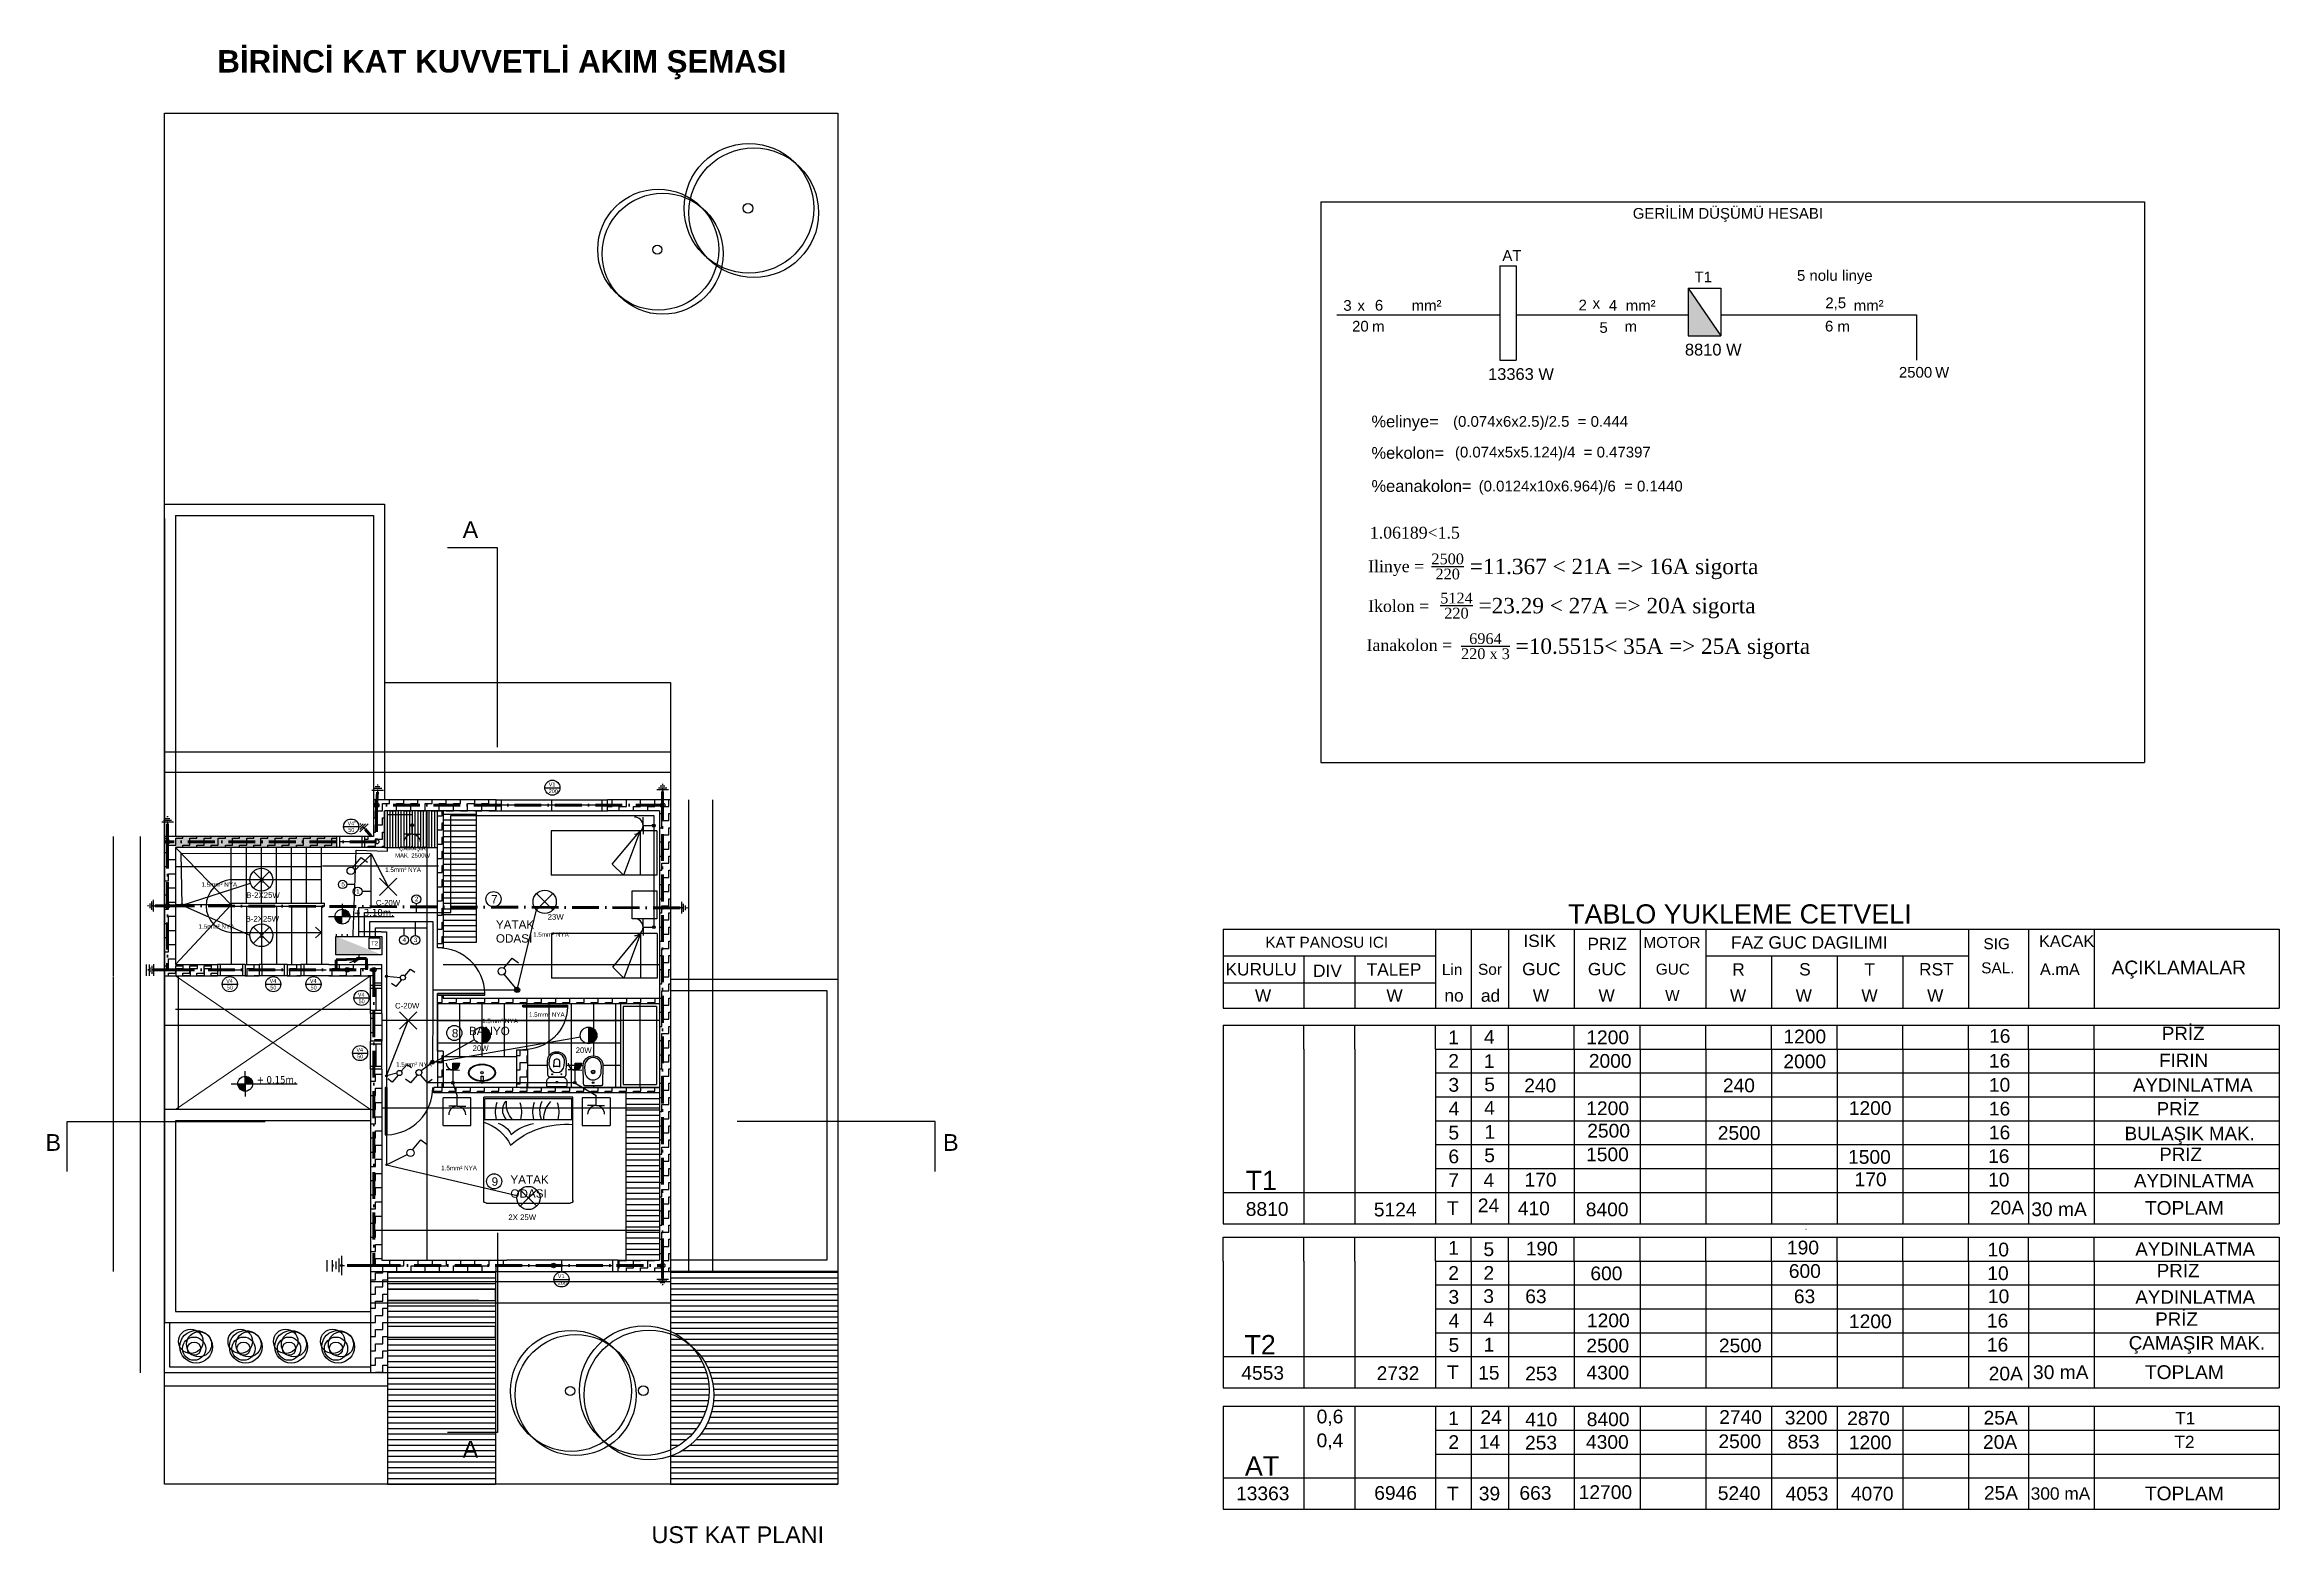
# Model space of a CAD drawing. Header units: millimetres. Extents: x 154 to 5560, y 36 to 724.
# Drawn here: x 2124 to 3123, y 38 to 708 of the extents above; entities that cross this region are included whole.
import ezdxf

# ---------------------------------------------------------------- set-up
doc = ezdxf.new("R2010")
doc.units = ezdxf.units.MM
doc.linetypes.add('ACAD_ISO10W100', pattern=[18, 12, -3, 0, -3])
for name, color, linetype in [('KUVVETLİ AKIM', 90, 'Continuous'), ('LİNYE', 4, 'Continuous'), ('MİMARİ PLAN', 8, 'Continuous'), ('mobiliario', 252, 'Continuous'), ('NO3', 3, 'Continuous'), ('SEMBOL LİSTESİ', 7, 'Continuous'), ('topraklama', 104, 'Continuous')]:
    doc.layers.add(name, color=color, linetype=linetype)
doc.layers.add('text', color=7, linetype='Continuous', lineweight=25)
doc.styles.add('KB', font='times.ttf', dxfattribs={"height": 25})
doc.styles.get("Standard").update_dxf_attribs({"font": 'arial.ttf'})
doc.styles.add('taho', font='tahoma.ttf')
doc.dimstyles.new('PATO', dxfattribs={"dimtxt": 0.15, "dimasz": 0.1, "dimexe": 0.02, "dimexo": 0, "dimgap": 0.1, "dimtad": 2, "dimzin": 1, "dimdsep": 46, "dimtxsty": 'taho', "dimblk": 'ARCHTICK', "dimcen": 0.1, "dimse1": 1, "dimse2": 1, "dimclrd": 256, "dimclre": 1, "dimclrt": 256, "dimadec": 0, "dimazin": 0, "dimtfac": 1, "dimtix": 1, "dimtmove": 0, "dimatfit": 3, "dimldrblk": 'ARCHTICK', "dimfxl": 1, "dimtolj": 1, "dimtzin": 0, "dimarcsym": 0})
pattern_1 = [(0, (0, 0), (0, 2.4933305), [])]
pattern_2 = [(0, (-56938.7078, -21498.9652), (0, 2.49402597), [])]
pattern_3 = [(0, (0, 0), (0, 6.985), [5.08, -1.905]), (90, (0, 0), (-6.985, 4e-16), [5.08, -1.905])]

msp = doc.modelspace()

# ---------------------------------------------------------------- texts
for s, height, p in [('GERİLİM DÜŞÜMÜ HESABI', 4.78821, (2834.077, 630.566)), ('AT', 4.7882, (2775.747, 611.712)), ('T1', 4.7882, (2861.72, 602.132)), ('5 nolu linye', 4.78821, (2907.54, 602.786)), ('3', 4.788, (2704.589, 589.358)), ('x', 4.788, (2710.9, 589.358)), ('6', 4.788, (2718.708, 589.441)), ('mm²', 4.7882, (2735.148, 589.358)), ('2', 4.788, (2809.822, 589.543)), ('x', 4.788, (2816.105, 590.369)), ('4', 4.788, (2823.381, 589.441)), ('mm²', 4.7882, (2830.912, 589.358)), ('2,5', 4.7882, (2920.236, 590.535)), ('mm²', 4.7882, (2932.922, 589.358)), ('20', 4.7882, (2708.513, 580.073)), ('m', 4.788, (2717.453, 579.99)), ('5', 4.788, (2819.18, 579.489)), ('m', 4.788, (2830.395, 579.99)), ('6', 4.788, (2920.069, 580.087)), ('m', 4.788, (2925.636, 579.99)), ('8810 W ', 5.267, (2857.4, 569.358)), ('13363 W ', 5.267, (2769.336, 558.428)), ('2500', 4.7882, (2953.131, 559.447)), ('W', 4.788, (2969.32, 559.459)), ('%%%elinye= ', 5.26703, (2717.175, 537.223)), ('%%%ekolon=', 5.267, (2717.175, 523.139)), ('%%%eanakolon= ', 5.26703, (2717.175, 508.351)), ('TABLO YUKLEME CETVELI', 8.60671, (2805.17, 315.19)), ('ISIK', 5.5329, (2785.129, 304.706)), ('KACAK', 5.2255, (3015.81, 304.751)), ('KAT PANOSU ICI', 4.91812, (2669.702, 304.356)), ('PRIZ', 5.5329, (2813.803, 303.286)), ('MOTOR', 4.9181, (2838.806, 304.291)), ('FAZ GUC DAGILIMI', 5.53289, (2878.027, 303.97)), ('SIG', 4.9181, (2990.955, 303.72)), ('KURULU', 5.5329, (2651.874, 291.964)), ('DIV', 5.5329, (2691.039, 291.32)), ('TALEP', 5.5329, (2715.034, 291.9)), ('Lin', 4.9181, (2748.683, 292.146)), ('Sor', 4.9181, (2764.859, 292.263)), ('GUC', 5.5329, (2784.581, 292.038)), ('GUC', 5.5329, (2813.982, 292.038)), ('GUC', 4.9181, (2844.343, 292.33)), ('R', 5.533, (2878.582, 291.9)), ('S', 5.533, (2908.507, 291.962)), ('T', 5.533, (2937.699, 291.9)), ('RST', 5.5329, (2962.158, 291.962)), ('SAL.', 4.9181, (2989.946, 292.899)), ('A.mA', 5.2255, (3016.224, 292.107)), ('AÇIKLAMALAR', 6.14765, (3048.269, 292.457)), ('W', 5.533, (2665.04, 280.268)), ('W ', 5.5329, (2723.844, 280.268)), ('no', 5.5329, (2749.815, 280.262)), ('ad', 5.5329, (2766.142, 280.192)), ('W', 5.533, (2789.33, 280.268)), ('W', 5.533, (2818.731, 280.268)), ('W', 4.918, (2848.564, 280.569)), ('W', 5.533, (2877.535, 280.268)), ('W', 5.533, (2906.937, 280.268)), ('W', 5.533, (2936.339, 280.268)), ('W', 5.533, (2965.74, 280.268)), ('1', 6.148, (2751.535, 261.198)), ('4', 6.148, (2767.522, 261.403)), ('1200', 6.1477, (2813.305, 261.215)), ('1200', 6.1477, (2901.452, 261.58)), ('16', 6.1477, (2993.466, 261.82)), ('2', 6.148, (2751.535, 250.636)), ('1', 6.148, (2767.504, 250.582)), ('2000', 6.1477, (2814.413, 250.668)), ('2000', 6.1477, (2901.452, 250.428)), ('16', 6.1477, (2993.388, 250.74)), ('3', 6.148, (2751.603, 239.944)), ('5', 6.148, (2767.639, 240.132)), ('240', 6.1477, (2785.515, 239.669)), ('240', 6.1477, (2874.394, 239.689)), ('10', 6.1477, (2993.388, 239.964)), ('4', 6.148, (2751.705, 229.306)), ('4', 6.148, (2767.625, 229.645)), ('1200', 6.1477, (2813.28, 229.476)), ('1200', 6.1477, (2930.71, 229.553)), ('16', 6.1477, (2993.388, 229.304)), ('5', 6.148, (2751.599, 218.561)), ('1', 6.148, (2767.742, 218.894)), ('2500', 6.1477, (2813.724, 219.437)), ('2500', 6.1477, (2872.106, 218.437)), ('16', 6.1477, (2993.388, 218.644)), ('6', 6.148, (2751.594, 207.923)), ('5', 6.148, (2767.641, 208.409)), ('1500', 6.1477, (2813.19, 208.82)), ('1500', 6.1477, (2930.396, 207.699)), ('16', 6.1477, (2993.035, 208.055)), ('T1', 8.6067, (2660.854, 195.952)), ('7', 6.148, (2751.535, 197.345)), ('4', 6.148, (2767.295, 197.308)), ('170', 6.1477, (2785.645, 197.512)), ('170', 6.1477, (2933.309, 197.653)), ('10', 6.1477, (2993.035, 197.512)), ('8810', 6.1477, (2660.944, 184.403)), ('5124', 6.1477, (2718.242, 184.152)), ('T', 6.148, (2750.985, 184.816)), ('24', 6.1477, (2764.759, 186.004)), ('410', 6.1477, (2782.645, 184.684)), ('8400', 6.1477, (2813.065, 184.2)), ('20A', 6.1477, (2993.84, 185.028)), ('30 mA', 6.1477, (3012.371, 184.295)), ('TOPLAM', 6.1477, (3063.177, 184.885)), ('1', 6.148, (2751.535, 167.018)), ('5', 6.148, (2767.273, 166.404)), ('190', 6.1477, (2786.214, 166.69)), ('190', 6.1477, (2903.056, 167.159)), ('10', 6.1477, (2992.823, 166.258)), ('2', 6.148, (2751.535, 155.766)), ('2', 6.148, (2767.273, 155.789)), ('600', 6.1477, (2815.108, 155.583)), ('600', 6.1477, (2903.879, 156.633)), ('10', 6.1477, (2992.684, 155.67)), ('3', 6.148, (2751.603, 145.074)), ('3', 6.148, (2767.218, 145.417)), ('63', 6.1477, (2785.97, 145.328)), ('63', 6.1477, (2906.142, 145.312)), ('10', 6.1477, (2992.963, 145.36)), ('4', 6.148, (2751.705, 134.436)), ('4', 6.148, (2767.166, 135.031)), ('1200', 6.1477, (2813.58, 134.539)), ('1200', 6.1477, (2930.788, 134.152)), ('16', 6.1477, (2992.513, 134.441)), ('T2', 8.6067, (2660.342, 122.465)), ('5', 6.148, (2751.675, 123.527)), ('1', 6.148, (2767.371, 123.676)), ('2500', 6.1477, (2813.308, 123.285)), ('2500', 6.1477, (2872.608, 123.32)), ('16', 6.1477, (2992.513, 123.693)), ('4553', 6.1477, (2658.953, 111.057)), ('2732', 6.1477, (2719.499, 110.952)), ('T', 6.148, (2750.985, 111.329)), ('15', 6.1477, (2764.913, 111.112)), ('253', 6.1477, (2785.945, 110.783)), ('4300', 6.1477, (2813.35, 111.209)), ('20A', 6.1477, (2993.301, 110.763)), ('30 mA', 6.1477, (3013.134, 111.382)), ('TOPLAM', 6.1477, (3063.177, 111.398)), ('0,6', 6.1477, (2692.657, 91.547)), ('1', 6.148, (2751.535, 90.792)), ('24', 6.1477, (2765.926, 91.283)), ('410', 6.1477, (2785.98, 90.255)), ('8400', 6.1477, (2813.481, 90.318)), ('2740', 6.1477, (2872.753, 91.304)), ('3200', 6.1477, (2902.084, 91.058)), ('2870', 6.1477, (2929.983, 90.776)), ('25A', 6.1477, (2990.996, 91.007)), ('T1', 5.5329, (3076.696, 91.155)), ('0,4', 6.1477, (2692.639, 80.856)), ('2', 6.148, (2751.603, 80.1)), ('14', 6.1477, (2765.202, 80.155)), ('253', 6.1477, (2785.876, 79.838)), ('4300', 6.1477, (2813.154, 80.168)), ('2500', 6.1477, (2872.402, 80.454)), ('853', 6.1477, (2903.285, 80.257)), ('1200', 6.1477, (2930.738, 79.935)), ('20A', 6.1477, (2990.761, 80.147)), ('T2', 5.5329, (3076.366, 80.463)), ('AT', 8.6067, (2660.556, 68.179)), ('13363', 6.1477, (2656.594, 57.131)), ('6946', 6.1477, (2718.42, 57.344)), ('T', 6.148, (2750.985, 57.046)), ('39', 6.1477, (2765.197, 57.093)), ('663', 6.1477, (2783.372, 57.345)), ('12700', 6.1477, (2809.881, 57.705)), ('5240', 6.1477, (2872.105, 57.255)), ('4053', 6.1477, (2902.474, 57.012)), ('4070', 6.1477, (2931.628, 57.012)), ('25A', 6.1477, (2991.155, 57.353)), ('300 mA', 5.5329, (3012.1, 57.402)), ('TOPLAM', 6.1477, (3063.177, 57.115))]:
    msp.add_text(s, height=height).set_placement(p)
at = {"char_height": 4.78821, "attachment_point": 1}
for s, insert, width in [('(0.074x6x2.5)/2.5  = 0.444 ', (2753.694, 542.261), 78.34119), ('(0.074x5x5.124)/4  = 0.47397 ', (2754.518, 528.531), 114.26904), ('(0.0124x10x6.964)/6  = 0.1440 ', (2765.134, 513.329), 114.26904)]:
    msp.add_mtext(s, dxfattribs=dict(at, insert=insert, width=width))
at = {"attachment_point": 1}
for s, width, gutter_width, insert, char_height in [('1.5mm² NYA', 16.33195, 20, (2275.952, 340.297), 2), ('\\pxqc;ÇAMAŞIR MAK. 2500W', 18.02972, 15.248, (2279.194, 349.82), 1.906), ('1.5mm² NYA', 16.33195, 20, (2193.73, 333.641), 2), ('{\\H0.5x;5}', 2.42692, 20, (2256.36, 333.784), 4), ('{\\H0.5x;1}', 2.42692, 20, (2262.934, 330.534), 4), ('B-2X25W', 21.27453, 20, (2213.832, 329.194), 2.5), ('C-20W', 21.27453, 20, (2271.782, 325.731), 2.5), ('{\\H0.5x;2}', 2.42692, 20, (2289.261, 327.206), 4), ('1.5mm² NYA', 16.33195, 20, (2192.454, 314.902), 2), ('B-2X25W', 21.27453, 20, (2213.501, 318.551), 2.5), ('1.5mm² NYA', 16.33195, 20, (2342.121, 311.289), 2), ('23W', 21.27453, 20, (2348.627, 319.436), 2.5), ('{\\H0.5x;4}', 2.42692, 20, (2283.736, 308.894), 4), ('{\\H0.5x;3}', 2.42692, 20, (2288.748, 308.894), 4), ('C-20W', 21.27453, 20, (2280.364, 279.681), 2.5), ('1.5mm² NYA', 16.33195, 20, (2319.297, 272.62), 2), ('1.5mm² NYA', 16.33195, 20, (2340.258, 275.452), 2), ('PRİZ', 47.17916, 20, (3070.777, 269.038), 6), ('   20W', 21.27453, 20, (2312.134, 260.67), 2.5), ('1.5mm² NYA', 16.33195, 20, (2280.834, 253.157), 2), ('20W', 21.27453, 20, (2361.159, 259.764), 2.5), ('FIRIN', 47.17916, 20, (3069.574, 256.963), 6), ('AYDINLATMA', 47.17916, 20, (3057.834, 245.928), 6), ('PRİZ', 47.17916, 20, (3068.442, 235.323), 6), ('BULAŞIK MAK.', 75.07782, 20, (3054.109, 224.265), 6), ('PRİZ', 47.17916, 20, (3069.634, 214.95), 6), ('1.5mm² NYA', 16.33195, 20, (2301.009, 206.784), 2), ('AYDINLATMA', 47.17916, 20, (3058.298, 203.15), 6), ('2X 25W', 21.27453, 20, (2331.054, 185.017), 2.5), ('AYDINLATMA', 47.17916, 20, (3058.895, 172.518), 6), ('PRİZ', 47.17916, 20, (3068.483, 162.925), 6), ('AYDINLATMA', 47.17916, 20, (3058.895, 151.054), 6), ('PRİZ', 47.17916, 20, (3067.798, 141.205), 6), ('ÇAMAŞIR MAK.', 75.07782, 20, (3055.959, 130.588), 6)]:
    msp.add_mtext_dynamic_manual_height_columns(s, width=width, gutter_width=gutter_width, heights=[0], dxfattribs=dict(at, insert=insert, char_height=char_height))
at = {"layer": 'KUVVETLİ AKIM', "insert": (2200.872, 705.988), "char_height": 10, "attachment_point": 1}
msp.add_mtext_dynamic_manual_height_columns('{\\fArial|b1|i0|c162|p34;BİRİNCİ KAT KUVVETLİ AKIM ŞEMASI}', width=295.02772, gutter_width=20, heights=[0], dxfattribs=at)
at = {"layer": 'LİNYE', "linetype": 'Continuous', "insert": (2716.442, 492.713), "char_height": 5.26703, "width": 142.15517, "attachment_point": 1, "style": 'KB'}
msp.add_mtext('{\\C0;\\c16777215;1.06189<1.5}', dxfattribs=at)
at = {"layer": 'MİMARİ PLAN', "style": 'taho'}
for s, p in [('+ 3.10m.', (2261.943, 318.471)), ('+ 0.15m.', (2218.424, 243.686))]:
    msp.add_text(s, height=3.2459, dxfattribs=at).set_placement(p)
at = {"layer": 'MİMARİ PLAN', "attachment_point": 1}
for s, width, insert, char_height in [('A', 40.04429, (2310.609, 495.19), 7.482), ('V1', 3.74104, (2349.109, 378.325), 1.7458), ('200', 3.74104, (2349.109, 375.316), 1.7458), ('V4"', 3.74104, (2259.087, 360.929), 1.7458), ('50', 3.74104, (2259.413, 357.948), 1.7458), ('7', 3.74104, (2323.31, 327.925), 3.741), ('YATAK  ODASI', 29.10914, (2325.478, 316.638), 3.74104), ('V4', 3.74104, (2204.812, 290.407), 1.7458), ('V4', 3.74104, (2224.245, 290.407), 1.7458), ('V4', 3.74104, (2242.253, 290.407), 1.7458), ('50', 3.74104, (2205.138, 287.426), 1.7458), ('50', 3.74104, (2224.571, 287.426), 1.7458), ('50', 3.74104, (2242.579, 287.426), 1.7458), ('V4', 3.74104, (2263.717, 284.265), 1.7458), ('50', 3.74104, (2264.043, 281.285), 1.7458), ('8', 3.74104, (2305.768, 268), 3.741), ('BANYO', 29.10914, (2313.401, 269.001), 3.741), ('V4', 3.74104, (2263.083, 259.579), 1.7458), ('50', 3.74104, (2263.409, 256.598), 1.7458), ('B', 40.04429, (2123.974, 220.973), 7.482), ('B', 40.04429, (2525.522, 220.973), 7.482), ('9', 3.74104, (2323.561, 201.618), 3.741), ('YATAK  ODASI', 29.10914, (2331.96, 202.501), 3.74104), ('V1', 3.74104, (2353.189, 158.307), 1.7458), ('200', 3.74104, (2353.189, 155.298), 1.7458), ('A', 40.04429, (2310.609, 83.707), 7.482), ('UST KAT PLANI', 134.65862, (2395.089, 45.467), 7.48208)]:
    msp.add_mtext_dynamic_manual_height_columns(s, width=width, gutter_width=311.753, heights=[0], dxfattribs=dict(at, insert=insert, char_height=char_height))
at = {"layer": 'SEMBOL LİSTESİ', "attachment_point": 1}
for s, width, gutter_width, insert, char_height in [('s', 2.54979, 14.013, (2219.844, 336.262), 2.803), ('s', 2.54979, 14.013, (2219.844, 311.438), 2.803), ('T2', 4.7763, 9.553, (2269.628, 307.291), 1.9105)]:
    msp.add_mtext_dynamic_manual_height_columns(s, width=width, gutter_width=gutter_width, heights=[0], dxfattribs=dict(at, insert=insert, char_height=char_height))
at = {"layer": 'text', "linetype": 'Continuous', "attachment_point": 1, "style": 'KB'}
for s, insert, char_height, width in [('\\A1;\\pxt11; {\\H0.7x;\\S2500/220;} =11.367 < 21A => 16A sigorta', (2741.393, 480.755), 6.88224, 185.74899), ('\\A1;\\pxt11;Ilinye = ', (2715.694, 477.67), 5.26703, 142.15517), ('\\A1;\\pxt11;Ikolon = ', (2715.694, 459.874), 5.26703, 142.15517), ('\\A1;\\pxt11; {\\H0.7x;\\S5124/220;} =23.29 < 27A => 20A sigorta', (2745.325, 463.23), 6.88224, 185.74899), ('\\A1;\\pxt11;Ianakolon =', (2714.966, 442.42), 5.26703, 169.01521), ('\\A1;\\pxt11; {\\H0.7x;\\S6964/220 x 3;} =10.5515< 35A => 25A sigorta', (2754.655, 445.088), 6.88224, 185.74899)]:
    msp.add_mtext(s, dxfattribs=dict(at, insert=insert, char_height=char_height, width=width))

# ---------------------------------------------------------------- blocks, each defined once
blk = doc.blocks.new('cama')
at = {"layer": 'mobiliario'}
for p, q in [((1571.153, 1199.733), (1571.153, 1201.233)), ((1571.203, 1201.283), (1573.053, 1201.283)), ((1572.653, 1199.683), (1572.653, 1201.283)), ((1572.653, 1201.263), (1573.033, 1201.263)), ((1573.033, 1199.706), (1573.033, 1201.266)), ((1573.053, 1201.283), (1573.053, 1199.683)), ((1572.653, 1199.703), (1573.033, 1199.703)), ((1571.203, 1199.683), (1573.053, 1199.683))]:
    blk.add_line(p, q, dxfattribs=at)
for centre, radius, start, end in [((1571.203, 1201.233), 0.05, 90, 180), ((1571.094, 1201.15), 1.475, 318.037, 5.1883), ((1572.787, 1200.495), 0.533, 71.2537, 104.5041), ((1571.742, 1200.731), 0.852, 319.1683, 349.5335), ((1572.669, 1201.199), 0.438, 267.9503, 314.412), ((1572.802, 1201.144), 0.453, 250.8458, 293.3011), ((1572.79, 1201.099), 0.535, 255.2028, 288.9624), ((1571.844, 1199.443), 0.8, 17.5154, 64.3485), ((1572.23, 1199.837), 0.371, 16.7773, 65.006), ((1572.787, 1199.826), 0.533, 71.2537, 104.5041), ((1572.928, 1200.48), 0.392, 225.4695, 277.8553), ((1571.203, 1199.733), 0.05, 180, 270), ((1572.82, 1200.269), 0.246, 227.2809, 311.0054), ((1572.79, 1200.43), 0.535, 255.2028, 288.9624)]:
    blk.add_arc(centre, radius, start, end, dxfattribs=at)
blk = doc.blocks.new('MHPLS503')
blk.add_line((-0.3, 0), (-0.3, -0.8))
for points in [[(0, 0), (-1.9, 0), (-1.9, -0.8)], [(0, 0), (0, -0.8), (-1.9, -0.8)], [(-0.3, 0), (-0.6, -0.8), (-0.8, -0.6), (-0.3, 0)]]:
    blk.add_lwpolyline(points)
blk = doc.blocks.new('Bide (Alfa)')
blk.add_lwpolyline([(0.039, 0.171), (0.367, 0.177, -0.419647), (0.54, 0.007), (0.54, -0.007, -0.419647), (0.367, -0.177), (0.039, -0.171, -0.408801), (0, -0.131), (0, 0.131, -0.408801)], format="xyb", close=True)
for points in [[(0.249, 0.145), (0.353, 0.15)], [(0.247, -0.145), (0.353, -0.15)]]:
    blk.add_lwpolyline(points)
for centre, radius in [((0.06, 0), 0.015), ((0.253, 0), 0.033), ((0.253, 0), 0.023)]:
    blk.add_circle(centre, radius)
for centre, radius, start, end in [((0.253, 0), 0.145, 91.5338, 270), ((0.36, 0), 0.15, 267.3263, 92.6873)]:
    blk.add_arc(centre, radius, start, end)
blk = doc.blocks.new('Inodoro (Alfa)')
blk.add_line((0.364, -0.045), (0.364, 0.045))
for points in [[(0.02, 0.18), (0.095, 0.18, -0.414214), (0.175, 0.1), (0.175, -0.1, -0.414214), (0.095, -0.18), (0.02, -0.18, -0.414214), (0, -0.16), (0, 0.16, -0.414214)], [(0.214, 0.161), (0.466, 0.166, -0.420962), (0.63, 0.006), (0.63, -0.006, -0.420962), (0.466, -0.166), (0.214, -0.161, -0.407497), (0.175, -0.121), (0.175, 0.121, -0.407497)]]:
    blk.add_lwpolyline(points, format="xyb", close=True)
blk.add_lwpolyline([(0.351, 0.051), (0.461, 0.047, -0.400574), (0.499, 0.007), (0.499, -0.007, -0.400574), (0.461, -0.047), (0.351, -0.051)], format="xyb")
for points in [[(0.383, 0.135), (0.443, 0.139)], [(0.38, -0.135), (0.443, -0.139)]]:
    blk.add_lwpolyline(points)
for centre, radius in [((0.082, 0), 0.015), ((0.225, 0.082), 0.0075), ((0.225, -0.082), 0.0075)]:
    blk.add_circle(centre, radius)
for centre, radius, start, end in [((0.39, 0), 0.135, 93.171, 266.5168), ((0.46, 0), 0.14, 263.1498, 96.8502)]:
    blk.add_arc(centre, radius, start, end)
blk = doc.blocks.new('_ARCHTICK')
at = {"color": 0, "linetype": 'ByBlock', "const_width": 0.15}
blk.add_lwpolyline([(-0.5, -0.5), (0.5, 0.5)], dxfattribs=at)
blk = doc.blocks.new('*D99')
at = {"layer": 'Defpoints', "color": 0, "transparency": 16777216}
for p in [(2397.62, 365.57), (2397.39, 281.81), (2411.57, 281.81)]:
    blk.add_point(p, dxfattribs=at)
at = {"layer": 'MİMARİ PLAN', "lineweight": -2, "transparency": 16777216}
blk.add_line((2411.57, 365.57), (2411.57, 281.81), dxfattribs=at)
at = {"layer": 'MİMARİ PLAN', "lineweight": -2, "transparency": 16777216, "xscale": 0.1, "yscale": 0.1, "zscale": 0.1}
for p, rotation in [((2411.57, 365.57), 90), ((2411.57, 281.81), 270)]:
    blk.add_blockref('_ARCHTICK', p, dxfattribs=dict(at, rotation=rotation))
at = {"layer": 'MİMARİ PLAN', "transparency": 16777216, "insert": (2411.75, 323.69), "char_height": 0.15, "attachment_point": 5, "rotation": 90, "style": 'taho'}
blk.add_mtext('\\A1;83.76', dxfattribs=at)
blk = doc.blocks.new('*D100')
at = {"layer": 'Defpoints', "color": 0, "transparency": 16777216}
for p in [(2397.62, 279.31), (2397.39, 241.9), (2411.57, 241.9)]:
    blk.add_point(p, dxfattribs=at)
at = {"layer": 'MİMARİ PLAN', "lineweight": -2, "transparency": 16777216}
blk.add_line((2411.57, 279.31), (2411.57, 241.9), dxfattribs=at)
at = {"layer": 'MİMARİ PLAN', "lineweight": -2, "transparency": 16777216, "xscale": 0.1, "yscale": 0.1, "zscale": 0.1}
for p, rotation in [((2411.57, 279.31), 90), ((2411.57, 241.9), 270)]:
    blk.add_blockref('_ARCHTICK', p, dxfattribs=dict(at, rotation=rotation))
at = {"layer": 'MİMARİ PLAN', "transparency": 16777216, "insert": (2411.75, 260.61), "char_height": 0.15, "attachment_point": 5, "rotation": 90, "style": 'taho'}
blk.add_mtext('\\A1;37.41', dxfattribs=at)
blk = doc.blocks.new('*D101')
at = {"layer": 'Defpoints', "color": 0, "transparency": 16777216}
for p in [(2397.62, 239.38), (2397.39, 164.56), (2411.57, 164.56)]:
    blk.add_point(p, dxfattribs=at)
at = {"layer": 'MİMARİ PLAN', "lineweight": -2, "transparency": 16777216}
blk.add_line((2411.57, 239.38), (2411.57, 164.56), dxfattribs=at)
at = {"layer": 'MİMARİ PLAN', "lineweight": -2, "transparency": 16777216, "xscale": 0.1, "yscale": 0.1, "zscale": 0.1}
for p, rotation in [((2411.57, 239.38), 90), ((2411.57, 164.56), 270)]:
    blk.add_blockref('_ARCHTICK', p, dxfattribs=dict(at, rotation=rotation))
at = {"layer": 'MİMARİ PLAN', "transparency": 16777216, "insert": (2411.75, 201.97), "char_height": 0.15, "attachment_point": 5, "rotation": 90, "style": 'taho'}
blk.add_mtext('\\A1;74.82', dxfattribs=at)
blk = doc.blocks.new('*D102')
at = {"layer": 'Defpoints', "color": 0, "transparency": 16777216}
for p in [(2274.44, 215.36), (2398.64, 186.69), (2274.44, 177.9)]:
    blk.add_point(p, dxfattribs=at)
at = {"layer": 'MİMARİ PLAN', "lineweight": -2, "transparency": 16777216}
blk.add_line((2398.64, 177.9), (2274.44, 177.9), dxfattribs=at)
at = {"layer": 'MİMARİ PLAN', "lineweight": -2, "transparency": 16777216, "xscale": 0.1, "yscale": 0.1, "zscale": 0.1, "rotation": 180}
blk.add_blockref('_ARCHTICK', (2274.44, 177.9), dxfattribs=at)
at = {"layer": 'MİMARİ PLAN', "lineweight": -2, "transparency": 16777216, "xscale": 0.1, "yscale": 0.1, "zscale": 0.1}
blk.add_blockref('_ARCHTICK', (2398.64, 177.9), dxfattribs=at)
at = {"layer": 'MİMARİ PLAN', "transparency": 16777216, "insert": (2336.54, 177.72), "char_height": 0.15, "attachment_point": 5, "style": 'taho'}
blk.add_mtext('\\A1;124.20', dxfattribs=at)
blk = doc.blocks.new('*D103')
at = {"layer": 'Defpoints', "color": 0, "transparency": 16777216}
for p in [(2270.69, 391.9), (2270.69, 379.76), (2403.63, 379.76)]:
    blk.add_point(p, dxfattribs=at)
at = {"layer": 'MİMARİ PLAN', "lineweight": -2, "transparency": 16777216}
blk.add_line((2403.63, 391.9), (2270.69, 391.9), dxfattribs=at)
at = {"layer": 'MİMARİ PLAN', "lineweight": -2, "transparency": 16777216, "xscale": 0.1, "yscale": 0.1, "zscale": 0.1, "rotation": 180}
blk.add_blockref('_ARCHTICK', (2270.69, 391.9), dxfattribs=at)
at = {"layer": 'MİMARİ PLAN', "lineweight": -2, "transparency": 16777216, "xscale": 0.1, "yscale": 0.1, "zscale": 0.1}
blk.add_blockref('_ARCHTICK', (2403.63, 391.9), dxfattribs=at)
at = {"layer": 'MİMARİ PLAN', "transparency": 16777216, "insert": (2337.16, 392.07), "char_height": 0.15, "attachment_point": 5, "style": 'taho'}
blk.add_mtext('\\A1;132.94', dxfattribs=at)
blk = doc.blocks.new('*D104')
at = {"layer": 'Defpoints', "color": 0, "transparency": 16777216}
for p in [(2247.91, 340.9), (2247.91, 334.77), (2299.79, 336.06)]:
    blk.add_point(p, dxfattribs=at)
at = {"layer": 'MİMARİ PLAN', "lineweight": -2, "transparency": 16777216}
blk.add_line((2299.79, 340.9), (2247.91, 340.9), dxfattribs=at)
at = {"layer": 'MİMARİ PLAN', "lineweight": -2, "transparency": 16777216, "xscale": 0.1, "yscale": 0.1, "zscale": 0.1, "rotation": 180}
blk.add_blockref('_ARCHTICK', (2247.91, 340.9), dxfattribs=at)
at = {"layer": 'MİMARİ PLAN', "lineweight": -2, "transparency": 16777216, "xscale": 0.1, "yscale": 0.1, "zscale": 0.1}
blk.add_blockref('_ARCHTICK', (2299.79, 340.9), dxfattribs=at)
at = {"layer": 'MİMARİ PLAN', "transparency": 16777216, "insert": (2273.85, 341.08), "char_height": 0.15, "attachment_point": 5, "style": 'taho'}
blk.add_mtext('\\A1;51.88', dxfattribs=at)
blk = doc.blocks.new('*D105')
at = {"layer": 'Defpoints', "color": 0, "transparency": 16777216}
for p in [(2274.44, 271.82), (2274.44, 265.68), (2299.38, 266.97)]:
    blk.add_point(p, dxfattribs=at)
at = {"layer": 'MİMARİ PLAN', "lineweight": -2, "transparency": 16777216}
blk.add_line((2299.38, 271.82), (2274.44, 271.82), dxfattribs=at)
at = {"layer": 'MİMARİ PLAN', "lineweight": -2, "transparency": 16777216, "xscale": 0.1, "yscale": 0.1, "zscale": 0.1, "rotation": 180}
blk.add_blockref('_ARCHTICK', (2274.44, 271.82), dxfattribs=at)
at = {"layer": 'MİMARİ PLAN', "lineweight": -2, "transparency": 16777216, "xscale": 0.1, "yscale": 0.1, "zscale": 0.1}
blk.add_blockref('_ARCHTICK', (2299.38, 271.82), dxfattribs=at)
at = {"layer": 'MİMARİ PLAN', "transparency": 16777216, "insert": (2286.91, 271.99), "char_height": 0.15, "attachment_point": 5, "style": 'taho'}
blk.add_mtext('\\A1;24.94', dxfattribs=at)
blk = doc.blocks.new('ARPLS508')
for centre in [(0.011, 0.003), (0.046, -0.029)]:
    blk.add_circle(centre, 0.47)
at = {"color": 42}
blk.add_circle((0.004, 0.003), 0.0355, dxfattribs=at)
blk = doc.blocks.new('*D106')
at = {"layer": 'Defpoints', "color": 0, "transparency": 16777216}
for p in [(2177.17, 306.72), (2269.45, 307.03), (2177.17, 269.57)]:
    blk.add_point(p, dxfattribs=at)
at = {"layer": 'MİMARİ PLAN', "lineweight": -2, "transparency": 16777216}
blk.add_line((2269.45, 269.57), (2177.17, 269.57), dxfattribs=at)
at = {"layer": 'MİMARİ PLAN', "lineweight": -2, "transparency": 16777216, "xscale": 0.1, "yscale": 0.1, "zscale": 0.1, "rotation": 180}
blk.add_blockref('_ARCHTICK', (2177.17, 269.57), dxfattribs=at)
at = {"layer": 'MİMARİ PLAN', "lineweight": -2, "transparency": 16777216, "xscale": 0.1, "yscale": 0.1, "zscale": 0.1}
blk.add_blockref('_ARCHTICK', (2269.45, 269.57), dxfattribs=at)
at = {"layer": 'MİMARİ PLAN', "transparency": 16777216, "insert": (2223.31, 269.39), "char_height": 0.15, "attachment_point": 5, "style": 'taho'}
blk.add_mtext('\\A1;92.28', dxfattribs=at)
blk = doc.blocks.new('*D107')
at = {"layer": 'Defpoints', "color": 0, "transparency": 16777216}
for p in [(2301.87, 271.82), (2301.87, 258.12), (2334.68, 258.76)]:
    blk.add_point(p, dxfattribs=at)
at = {"layer": 'MİMARİ PLAN', "lineweight": -2, "transparency": 16777216}
blk.add_line((2334.68, 271.82), (2301.87, 271.82), dxfattribs=at)
at = {"layer": 'MİMARİ PLAN', "lineweight": -2, "transparency": 16777216, "xscale": 0.1, "yscale": 0.1, "zscale": 0.1, "rotation": 180}
blk.add_blockref('_ARCHTICK', (2301.87, 271.82), dxfattribs=at)
at = {"layer": 'MİMARİ PLAN', "lineweight": -2, "transparency": 16777216, "xscale": 0.1, "yscale": 0.1, "zscale": 0.1}
blk.add_blockref('_ARCHTICK', (2334.68, 271.82), dxfattribs=at)
at = {"layer": 'MİMARİ PLAN', "transparency": 16777216, "insert": (2318.28, 272), "char_height": 0.15, "attachment_point": 5, "style": 'taho'}
blk.add_mtext('\\A1;32.81', dxfattribs=at)
blk = doc.blocks.new('*D108')
at = {"layer": 'Defpoints', "color": 0, "transparency": 16777216}
for p in [(2182.16, 340.53), (2182.16, 335.98), (2247.5, 335.98)]:
    blk.add_point(p, dxfattribs=at)
at = {"layer": 'MİMARİ PLAN', "lineweight": -2, "transparency": 16777216}
blk.add_line((2247.5, 340.53), (2182.16, 340.53), dxfattribs=at)
at = {"layer": 'MİMARİ PLAN', "lineweight": -2, "transparency": 16777216, "xscale": 0.1, "yscale": 0.1, "zscale": 0.1, "rotation": 180}
blk.add_blockref('_ARCHTICK', (2182.16, 340.53), dxfattribs=at)
at = {"layer": 'MİMARİ PLAN', "lineweight": -2, "transparency": 16777216, "xscale": 0.1, "yscale": 0.1, "zscale": 0.1}
blk.add_blockref('_ARCHTICK', (2247.5, 340.53), dxfattribs=at)
at = {"layer": 'MİMARİ PLAN', "transparency": 16777216, "insert": (2214.83, 340.71), "char_height": 0.15, "attachment_point": 5, "style": 'taho'}
blk.add_mtext('\\A1;65.34', dxfattribs=at)
blk = doc.blocks.new('*D109')
at = {"layer": 'Defpoints', "color": 0, "transparency": 16777216}
for p in [(2301.87, 382.74), (2325.56, 370.55), (2301.87, 365.57)]:
    blk.add_point(p, dxfattribs=at)
at = {"layer": 'MİMARİ PLAN', "lineweight": -2, "transparency": 16777216}
blk.add_line((2325.56, 382.74), (2301.87, 382.74), dxfattribs=at)
at = {"layer": 'MİMARİ PLAN', "lineweight": -2, "transparency": 16777216, "xscale": 0.1, "yscale": 0.1, "zscale": 0.1, "rotation": 180}
blk.add_blockref('_ARCHTICK', (2301.87, 382.74), dxfattribs=at)
at = {"layer": 'MİMARİ PLAN', "lineweight": -2, "transparency": 16777216, "xscale": 0.1, "yscale": 0.1, "zscale": 0.1}
blk.add_blockref('_ARCHTICK', (2325.56, 382.74), dxfattribs=at)
at = {"layer": 'MİMARİ PLAN', "transparency": 16777216, "insert": (2313.72, 382.92), "char_height": 0.15, "attachment_point": 5, "style": 'taho'}
blk.add_mtext('\\A1;23.69', dxfattribs=at)
blk = doc.blocks.new('*D110')
at = {"layer": 'Defpoints', "color": 0, "transparency": 16777216}
for p in [(2325.56, 382.74), (2325.56, 370.55), (2375.44, 370.55)]:
    blk.add_point(p, dxfattribs=at)
at = {"layer": 'MİMARİ PLAN', "lineweight": -2, "transparency": 16777216}
blk.add_line((2375.44, 382.74), (2325.56, 382.74), dxfattribs=at)
at = {"layer": 'MİMARİ PLAN', "lineweight": -2, "transparency": 16777216, "xscale": 0.1, "yscale": 0.1, "zscale": 0.1, "rotation": 180}
blk.add_blockref('_ARCHTICK', (2325.56, 382.74), dxfattribs=at)
at = {"layer": 'MİMARİ PLAN', "lineweight": -2, "transparency": 16777216, "xscale": 0.1, "yscale": 0.1, "zscale": 0.1}
blk.add_blockref('_ARCHTICK', (2375.44, 382.74), dxfattribs=at)
at = {"layer": 'MİMARİ PLAN', "transparency": 16777216, "insert": (2350.5, 382.92), "char_height": 0.15, "attachment_point": 5, "style": 'taho'}
blk.add_mtext('\\A1;49.88', dxfattribs=at)
blk = doc.blocks.new('*D111')
at = {"layer": 'Defpoints', "color": 0, "transparency": 16777216}
for p in [(2375.44, 382.74), (2375.44, 370.55), (2398.64, 365.57)]:
    blk.add_point(p, dxfattribs=at)
at = {"layer": 'MİMARİ PLAN', "lineweight": -2, "transparency": 16777216}
blk.add_line((2398.64, 382.74), (2375.44, 382.74), dxfattribs=at)
at = {"layer": 'MİMARİ PLAN', "lineweight": -2, "transparency": 16777216, "xscale": 0.1, "yscale": 0.1, "zscale": 0.1, "rotation": 180}
blk.add_blockref('_ARCHTICK', (2375.44, 382.74), dxfattribs=at)
at = {"layer": 'MİMARİ PLAN', "lineweight": -2, "transparency": 16777216, "xscale": 0.1, "yscale": 0.1, "zscale": 0.1}
blk.add_blockref('_ARCHTICK', (2398.64, 382.74), dxfattribs=at)
at = {"layer": 'MİMARİ PLAN', "transparency": 16777216, "insert": (2387.04, 382.92), "char_height": 0.15, "attachment_point": 5, "style": 'taho'}
blk.add_mtext('\\A1;23.20', dxfattribs=at)
blk = doc.blocks.new('*D112')
at = {"layer": 'Defpoints', "color": 0, "transparency": 16777216}
for p in [(2411.57, 281.81), (2397.39, 279.31), (2411.57, 279.31)]:
    blk.add_point(p, dxfattribs=at)
at = {"layer": 'MİMARİ PLAN', "lineweight": -2, "transparency": 16777216}
blk.add_line((2411.57, 281.81), (2411.57, 279.31), dxfattribs=at)
at = {"layer": 'MİMARİ PLAN', "lineweight": -2, "transparency": 16777216, "xscale": 0.1, "yscale": 0.1, "zscale": 0.1}
for p, rotation in [((2411.57, 281.81), 90), ((2411.57, 279.31), 270)]:
    blk.add_blockref('_ARCHTICK', p, dxfattribs=dict(at, rotation=rotation))
at = {"layer": 'MİMARİ PLAN', "transparency": 16777216, "insert": (2411.75, 280.56), "char_height": 0.15, "attachment_point": 5, "rotation": 90, "style": 'taho'}
blk.add_mtext('\\A1;2.49', dxfattribs=at)
blk = doc.blocks.new('*D113')
at = {"layer": 'Defpoints', "color": 0, "transparency": 16777216}
for p in [(2411.57, 241.88), (2397.39, 239.38), (2411.57, 239.38)]:
    blk.add_point(p, dxfattribs=at)
at = {"layer": 'MİMARİ PLAN', "lineweight": -2, "transparency": 16777216}
blk.add_line((2411.57, 241.88), (2411.57, 239.38), dxfattribs=at)
at = {"layer": 'MİMARİ PLAN', "lineweight": -2, "transparency": 16777216, "xscale": 0.1, "yscale": 0.1, "zscale": 0.1}
for p, rotation in [((2411.57, 241.88), 90), ((2411.57, 239.38), 270)]:
    blk.add_blockref('_ARCHTICK', p, dxfattribs=dict(at, rotation=rotation))
at = {"layer": 'MİMARİ PLAN', "transparency": 16777216, "insert": (2411.75, 240.63), "char_height": 0.15, "attachment_point": 5, "rotation": 90, "style": 'taho'}
blk.add_mtext('\\A1;2.49', dxfattribs=at)
blk = doc.blocks.new('*D114')
at = {"layer": 'Defpoints', "color": 0, "transparency": 16777216}
for p in [(2411.57, 370.55), (2396.11, 365.57), (2411.57, 365.57)]:
    blk.add_point(p, dxfattribs=at)
at = {"layer": 'MİMARİ PLAN', "lineweight": -2, "transparency": 16777216}
blk.add_line((2411.57, 370.55), (2411.57, 365.57), dxfattribs=at)
at = {"layer": 'MİMARİ PLAN', "lineweight": -2, "transparency": 16777216, "xscale": 0.1, "yscale": 0.1, "zscale": 0.1}
for p, rotation in [((2411.57, 370.55), 90), ((2411.57, 365.57), 270)]:
    blk.add_blockref('_ARCHTICK', p, dxfattribs=dict(at, rotation=rotation))
at = {"layer": 'MİMARİ PLAN', "transparency": 16777216, "insert": (2411.75, 368.06), "char_height": 0.15, "attachment_point": 5, "rotation": 90, "style": 'taho'}
blk.add_mtext('\\A1;4.99', dxfattribs=at)
blk = doc.blocks.new('*D115')
at = {"layer": 'Defpoints', "color": 0, "transparency": 16777216}
for p in [(2411.57, 164.56), (2396.11, 159.57), (2411.57, 159.57)]:
    blk.add_point(p, dxfattribs=at)
at = {"layer": 'MİMARİ PLAN', "lineweight": -2, "transparency": 16777216}
blk.add_line((2411.57, 164.56), (2411.57, 159.57), dxfattribs=at)
at = {"layer": 'MİMARİ PLAN', "lineweight": -2, "transparency": 16777216, "xscale": 0.1, "yscale": 0.1, "zscale": 0.1}
for p, rotation in [((2411.57, 164.56), 90), ((2411.57, 159.57), 270)]:
    blk.add_blockref('_ARCHTICK', p, dxfattribs=dict(at, rotation=rotation))
at = {"layer": 'MİMARİ PLAN', "transparency": 16777216, "insert": (2411.75, 162.07), "char_height": 0.15, "attachment_point": 5, "rotation": 90, "style": 'taho'}
blk.add_mtext('\\A1;4.99', dxfattribs=at)
blk = doc.blocks.new('*D116')
at = {"layer": 'Defpoints', "color": 0, "transparency": 16777216}
for p in [(2403.63, 370.55), (2403.63, 159.57), (2422.42, 159.57)]:
    blk.add_point(p, dxfattribs=at)
at = {"layer": 'MİMARİ PLAN', "lineweight": -2, "transparency": 16777216}
blk.add_line((2422.42, 370.55), (2422.42, 159.57), dxfattribs=at)
at = {"layer": 'MİMARİ PLAN', "lineweight": -2, "transparency": 16777216, "xscale": 0.1, "yscale": 0.1, "zscale": 0.1}
for p, rotation in [((2422.42, 370.55), 90), ((2422.42, 159.57), 270)]:
    blk.add_blockref('_ARCHTICK', p, dxfattribs=dict(at, rotation=rotation))
at = {"layer": 'MİMARİ PLAN', "transparency": 16777216, "insert": (2422.6, 265.06), "char_height": 0.15, "attachment_point": 5, "rotation": 90, "style": 'taho'}
blk.add_mtext('\\A1;210.98', dxfattribs=at)
blk = doc.blocks.new('*D117')
at = {"layer": 'Defpoints', "color": 0, "transparency": 16777216}
for p in [(2301.87, 306.8), (2301.87, 296.78), (2398.64, 291.93)]:
    blk.add_point(p, dxfattribs=at)
at = {"layer": 'MİMARİ PLAN', "lineweight": -2, "transparency": 16777216}
blk.add_line((2398.64, 296.78), (2301.87, 296.78), dxfattribs=at)
at = {"layer": 'MİMARİ PLAN', "lineweight": -2, "transparency": 16777216, "xscale": 0.1, "yscale": 0.1, "zscale": 0.1, "rotation": 180}
blk.add_blockref('_ARCHTICK', (2301.87, 296.78), dxfattribs=at)
at = {"layer": 'MİMARİ PLAN', "lineweight": -2, "transparency": 16777216, "xscale": 0.1, "yscale": 0.1, "zscale": 0.1}
blk.add_blockref('_ARCHTICK', (2398.64, 296.78), dxfattribs=at)
at = {"layer": 'MİMARİ PLAN', "transparency": 16777216, "insert": (2350.25, 296.95), "char_height": 0.15, "attachment_point": 5, "style": 'taho'}
blk.add_mtext('\\A1;96.77', dxfattribs=at)
blk = doc.blocks.new('*D118')
at = {"layer": 'Defpoints', "color": 0, "transparency": 16777216}
for p in [(2269.45, 147.28), (2269.45, 145.35), (2403.63, 147.28)]:
    blk.add_point(p, dxfattribs=at)
at = {"layer": 'MİMARİ PLAN', "lineweight": -2, "transparency": 16777216}
blk.add_line((2403.63, 145.35), (2269.45, 145.35), dxfattribs=at)
at = {"layer": 'MİMARİ PLAN', "lineweight": -2, "transparency": 16777216, "xscale": 0.1, "yscale": 0.1, "zscale": 0.1, "rotation": 180}
blk.add_blockref('_ARCHTICK', (2269.45, 145.35), dxfattribs=at)
at = {"layer": 'MİMARİ PLAN', "lineweight": -2, "transparency": 16777216, "xscale": 0.1, "yscale": 0.1, "zscale": 0.1}
blk.add_blockref('_ARCHTICK', (2403.63, 145.35), dxfattribs=at)
at = {"layer": 'MİMARİ PLAN', "transparency": 16777216, "insert": (2336.54, 145.17), "char_height": 0.15, "attachment_point": 5, "style": 'taho'}
blk.add_mtext('\\A1;134.18', dxfattribs=at)
blk = doc.blocks.new('*D119')
at = {"layer": 'Defpoints', "color": 0, "transparency": 16777216}
for p in [(2274.44, 164.56), (2274.44, 154.86), (2330.33, 159.57)]:
    blk.add_point(p, dxfattribs=at)
at = {"layer": 'MİMARİ PLAN', "lineweight": -2, "transparency": 16777216}
blk.add_line((2330.33, 154.86), (2274.44, 154.86), dxfattribs=at)
at = {"layer": 'MİMARİ PLAN', "lineweight": -2, "transparency": 16777216, "xscale": 0.1, "yscale": 0.1, "zscale": 0.1, "rotation": 180}
blk.add_blockref('_ARCHTICK', (2274.44, 154.86), dxfattribs=at)
at = {"layer": 'MİMARİ PLAN', "lineweight": -2, "transparency": 16777216, "xscale": 0.1, "yscale": 0.1, "zscale": 0.1}
blk.add_blockref('_ARCHTICK', (2330.33, 154.86), dxfattribs=at)
at = {"layer": 'MİMARİ PLAN', "transparency": 16777216, "insert": (2302.38, 154.68), "char_height": 0.15, "attachment_point": 5, "style": 'taho'}
blk.add_mtext('\\A1;55.89', dxfattribs=at)
blk = doc.blocks.new('*D120')
at = {"layer": 'Defpoints', "color": 0, "transparency": 16777216}
for p in [(2330.33, 164.56), (2330.33, 154.86), (2380.21, 159.57)]:
    blk.add_point(p, dxfattribs=at)
at = {"layer": 'MİMARİ PLAN', "lineweight": -2, "transparency": 16777216}
blk.add_line((2380.21, 154.86), (2330.33, 154.86), dxfattribs=at)
at = {"layer": 'MİMARİ PLAN', "lineweight": -2, "transparency": 16777216, "xscale": 0.1, "yscale": 0.1, "zscale": 0.1, "rotation": 180}
blk.add_blockref('_ARCHTICK', (2330.33, 154.86), dxfattribs=at)
at = {"layer": 'MİMARİ PLAN', "lineweight": -2, "transparency": 16777216, "xscale": 0.1, "yscale": 0.1, "zscale": 0.1}
blk.add_blockref('_ARCHTICK', (2380.21, 154.86), dxfattribs=at)
at = {"layer": 'MİMARİ PLAN', "transparency": 16777216, "insert": (2355.27, 154.68), "char_height": 0.15, "attachment_point": 5, "style": 'taho'}
blk.add_mtext('\\A1;49.88', dxfattribs=at)
blk = doc.blocks.new('*D121')
at = {"layer": 'Defpoints', "color": 0, "transparency": 16777216}
for p in [(2380.21, 164.56), (2398.64, 164.56), (2380.21, 154.86)]:
    blk.add_point(p, dxfattribs=at)
at = {"layer": 'MİMARİ PLAN', "lineweight": -2, "transparency": 16777216}
blk.add_line((2398.64, 154.86), (2380.21, 154.86), dxfattribs=at)
at = {"layer": 'MİMARİ PLAN', "lineweight": -2, "transparency": 16777216, "xscale": 0.1, "yscale": 0.1, "zscale": 0.1, "rotation": 180}
blk.add_blockref('_ARCHTICK', (2380.21, 154.86), dxfattribs=at)
at = {"layer": 'MİMARİ PLAN', "lineweight": -2, "transparency": 16777216, "xscale": 0.1, "yscale": 0.1, "zscale": 0.1}
blk.add_blockref('_ARCHTICK', (2398.64, 154.86), dxfattribs=at)
at = {"layer": 'MİMARİ PLAN', "transparency": 16777216, "insert": (2389.42, 154.68), "char_height": 0.15, "attachment_point": 5, "style": 'taho'}
blk.add_mtext('\\A1;18.43', dxfattribs=at)
blk = doc.blocks.new('*D122')
at = {"layer": 'Defpoints', "color": 0, "transparency": 16777216}
for p in [(2398.64, 164.56), (2403.63, 164.56), (2398.64, 154.86)]:
    blk.add_point(p, dxfattribs=at)
at = {"layer": 'MİMARİ PLAN', "lineweight": -2, "transparency": 16777216}
blk.add_line((2403.63, 154.86), (2398.64, 154.86), dxfattribs=at)
at = {"layer": 'MİMARİ PLAN', "lineweight": -2, "transparency": 16777216, "xscale": 0.1, "yscale": 0.1, "zscale": 0.1, "rotation": 180}
blk.add_blockref('_ARCHTICK', (2398.64, 154.86), dxfattribs=at)
at = {"layer": 'MİMARİ PLAN', "lineweight": -2, "transparency": 16777216, "xscale": 0.1, "yscale": 0.1, "zscale": 0.1}
blk.add_blockref('_ARCHTICK', (2403.63, 154.86), dxfattribs=at)
at = {"layer": 'MİMARİ PLAN', "transparency": 16777216, "insert": (2401.13, 154.68), "char_height": 0.15, "attachment_point": 5, "style": 'taho'}
blk.add_mtext('\\A1;4.99', dxfattribs=at)
blk = doc.blocks.new('*D123')
at = {"layer": 'Defpoints', "color": 0, "transparency": 16777216}
for p in [(2269.45, 164.56), (2274.44, 164.56), (2269.45, 154.86)]:
    blk.add_point(p, dxfattribs=at)
at = {"layer": 'MİMARİ PLAN', "lineweight": -2, "transparency": 16777216}
blk.add_line((2274.44, 154.86), (2269.45, 154.86), dxfattribs=at)
at = {"layer": 'MİMARİ PLAN', "lineweight": -2, "transparency": 16777216, "xscale": 0.1, "yscale": 0.1, "zscale": 0.1, "rotation": 180}
blk.add_blockref('_ARCHTICK', (2269.45, 154.86), dxfattribs=at)
at = {"layer": 'MİMARİ PLAN', "lineweight": -2, "transparency": 16777216, "xscale": 0.1, "yscale": 0.1, "zscale": 0.1}
blk.add_blockref('_ARCHTICK', (2274.44, 154.86), dxfattribs=at)
at = {"layer": 'MİMARİ PLAN', "transparency": 16777216, "insert": (2271.94, 154.68), "char_height": 0.15, "attachment_point": 5, "style": 'taho'}
blk.add_mtext('\\A1;4.99', dxfattribs=at)
blk = doc.blocks.new('*D124')
at = {"layer": 'Defpoints', "color": 0, "transparency": 16777216}
for p in [(2398.64, 382.74), (2398.64, 381.23), (2403.63, 383.1)]:
    blk.add_point(p, dxfattribs=at)
at = {"layer": 'MİMARİ PLAN', "lineweight": -2, "transparency": 16777216}
blk.add_line((2403.63, 382.74), (2398.64, 382.74), dxfattribs=at)
at = {"layer": 'MİMARİ PLAN', "lineweight": -2, "transparency": 16777216, "xscale": 0.1, "yscale": 0.1, "zscale": 0.1, "rotation": 180}
blk.add_blockref('_ARCHTICK', (2398.64, 382.74), dxfattribs=at)
at = {"layer": 'MİMARİ PLAN', "lineweight": -2, "transparency": 16777216, "xscale": 0.1, "yscale": 0.1, "zscale": 0.1}
blk.add_blockref('_ARCHTICK', (2403.63, 382.74), dxfattribs=at)
at = {"layer": 'MİMARİ PLAN', "transparency": 16777216, "insert": (2401.13, 382.56), "char_height": 0.15, "attachment_point": 5, "style": 'taho'}
blk.add_mtext('\\A1;4.99', dxfattribs=at)
blk = doc.blocks.new('*D125')
at = {"layer": 'Defpoints', "color": 0, "transparency": 16777216}
for p in [(2299.38, 382.74), (2301.87, 383.1), (2299.38, 369.27)]:
    blk.add_point(p, dxfattribs=at)
at = {"layer": 'MİMARİ PLAN', "lineweight": -2, "transparency": 16777216}
blk.add_line((2301.87, 382.74), (2299.38, 382.74), dxfattribs=at)
at = {"layer": 'MİMARİ PLAN', "lineweight": -2, "transparency": 16777216, "xscale": 0.1, "yscale": 0.1, "zscale": 0.1, "rotation": 180}
blk.add_blockref('_ARCHTICK', (2299.38, 382.74), dxfattribs=at)
at = {"layer": 'MİMARİ PLAN', "lineweight": -2, "transparency": 16777216, "xscale": 0.1, "yscale": 0.1, "zscale": 0.1}
blk.add_blockref('_ARCHTICK', (2301.87, 382.74), dxfattribs=at)
at = {"layer": 'MİMARİ PLAN', "transparency": 16777216, "insert": (2300.62, 382.56), "char_height": 0.15, "attachment_point": 5, "style": 'taho'}
blk.add_mtext('\\A1;2.49', dxfattribs=at)
blk = doc.blocks.new('*D126')
at = {"layer": 'Defpoints', "color": 0, "transparency": 16777216}
for p in [(2275.68, 382.74), (2299.38, 374.77), (2275.68, 369.27)]:
    blk.add_point(p, dxfattribs=at)
at = {"layer": 'MİMARİ PLAN', "lineweight": -2, "transparency": 16777216}
blk.add_line((2299.38, 382.74), (2275.68, 382.74), dxfattribs=at)
at = {"layer": 'MİMARİ PLAN', "lineweight": -2, "transparency": 16777216, "xscale": 0.1, "yscale": 0.1, "zscale": 0.1, "rotation": 180}
blk.add_blockref('_ARCHTICK', (2275.68, 382.74), dxfattribs=at)
at = {"layer": 'MİMARİ PLAN', "lineweight": -2, "transparency": 16777216, "xscale": 0.1, "yscale": 0.1, "zscale": 0.1}
blk.add_blockref('_ARCHTICK', (2299.38, 382.74), dxfattribs=at)
at = {"layer": 'MİMARİ PLAN', "transparency": 16777216, "insert": (2287.53, 382.92), "char_height": 0.15, "attachment_point": 5, "style": 'taho'}
blk.add_mtext('\\A1;23.70', dxfattribs=at)
blk = doc.blocks.new('*D127')
at = {"layer": 'Defpoints', "color": 0, "transparency": 16777216}
for p in [(2270.69, 382.74), (2275.68, 383.1), (2270.69, 369.27)]:
    blk.add_point(p, dxfattribs=at)
at = {"layer": 'MİMARİ PLAN', "lineweight": -2, "transparency": 16777216}
blk.add_line((2275.68, 382.74), (2270.69, 382.74), dxfattribs=at)
at = {"layer": 'MİMARİ PLAN', "lineweight": -2, "transparency": 16777216, "xscale": 0.1, "yscale": 0.1, "zscale": 0.1, "rotation": 180}
blk.add_blockref('_ARCHTICK', (2270.69, 382.74), dxfattribs=at)
at = {"layer": 'MİMARİ PLAN', "lineweight": -2, "transparency": 16777216, "xscale": 0.1, "yscale": 0.1, "zscale": 0.1}
blk.add_blockref('_ARCHTICK', (2275.68, 382.74), dxfattribs=at)
at = {"layer": 'MİMARİ PLAN', "transparency": 16777216, "insert": (2273.19, 382.56), "char_height": 0.15, "attachment_point": 5, "style": 'taho'}
blk.add_mtext('\\A1;4.99', dxfattribs=at)
blk = doc.blocks.new('*D128')
at = {"layer": 'Defpoints', "color": 0, "transparency": 16777216}
for p in [(2266.69, 382.74), (2266.69, 370.55), (2270.69, 374.77)]:
    blk.add_point(p, dxfattribs=at)
at = {"layer": 'MİMARİ PLAN', "lineweight": -2, "transparency": 16777216}
blk.add_line((2270.69, 382.74), (2266.69, 382.74), dxfattribs=at)
at = {"layer": 'MİMARİ PLAN', "lineweight": -2, "transparency": 16777216, "xscale": 0.1, "yscale": 0.1, "zscale": 0.1, "rotation": 180}
blk.add_blockref('_ARCHTICK', (2266.69, 382.74), dxfattribs=at)
at = {"layer": 'MİMARİ PLAN', "lineweight": -2, "transparency": 16777216, "xscale": 0.1, "yscale": 0.1, "zscale": 0.1}
blk.add_blockref('_ARCHTICK', (2270.69, 382.74), dxfattribs=at)
at = {"layer": 'MİMARİ PLAN', "transparency": 16777216, "insert": (2268.69, 382.92), "char_height": 0.15, "attachment_point": 5, "style": 'taho'}
blk.add_mtext('\\A1;4.01', dxfattribs=at)
blk = doc.blocks.new('*D129')
at = {"layer": 'Defpoints', "color": 0, "transparency": 16777216}
for p in [(2182.16, 382.74), (2182.16, 370.55), (2254.22, 374.77)]:
    blk.add_point(p, dxfattribs=at)
at = {"layer": 'MİMARİ PLAN', "lineweight": -2, "transparency": 16777216}
blk.add_line((2254.22, 382.74), (2182.16, 382.74), dxfattribs=at)
at = {"layer": 'MİMARİ PLAN', "lineweight": -2, "transparency": 16777216, "xscale": 0.1, "yscale": 0.1, "zscale": 0.1, "rotation": 180}
blk.add_blockref('_ARCHTICK', (2182.16, 382.74), dxfattribs=at)
at = {"layer": 'MİMARİ PLAN', "lineweight": -2, "transparency": 16777216, "xscale": 0.1, "yscale": 0.1, "zscale": 0.1}
blk.add_blockref('_ARCHTICK', (2254.22, 382.74), dxfattribs=at)
at = {"layer": 'MİMARİ PLAN', "transparency": 16777216, "insert": (2218.19, 382.92), "char_height": 0.15, "attachment_point": 5, "style": 'taho'}
blk.add_mtext('\\A1;72.06', dxfattribs=at)
blk = doc.blocks.new('*D130')
at = {"layer": 'Defpoints', "color": 0, "transparency": 16777216}
for p in [(2254.22, 382.74), (2266.69, 383.1), (2254.22, 370.55)]:
    blk.add_point(p, dxfattribs=at)
at = {"layer": 'MİMARİ PLAN', "lineweight": -2, "transparency": 16777216}
blk.add_line((2266.69, 382.74), (2254.22, 382.74), dxfattribs=at)
at = {"layer": 'MİMARİ PLAN', "lineweight": -2, "transparency": 16777216, "xscale": 0.1, "yscale": 0.1, "zscale": 0.1, "rotation": 180}
blk.add_blockref('_ARCHTICK', (2254.22, 382.74), dxfattribs=at)
at = {"layer": 'MİMARİ PLAN', "lineweight": -2, "transparency": 16777216, "xscale": 0.1, "yscale": 0.1, "zscale": 0.1}
blk.add_blockref('_ARCHTICK', (2266.69, 382.74), dxfattribs=at)
at = {"layer": 'MİMARİ PLAN', "transparency": 16777216, "insert": (2260.45, 382.56), "char_height": 0.15, "attachment_point": 5, "style": 'taho'}
blk.add_mtext('\\A1;12.47', dxfattribs=at)
blk = doc.blocks.new('*D131')
at = {"layer": 'Defpoints', "color": 0, "transparency": 16777216}
for p in [(2177.17, 382.74), (2182.16, 383.1), (2177.17, 370.55)]:
    blk.add_point(p, dxfattribs=at)
at = {"layer": 'MİMARİ PLAN', "lineweight": -2, "transparency": 16777216}
blk.add_line((2182.16, 382.74), (2177.17, 382.74), dxfattribs=at)
at = {"layer": 'MİMARİ PLAN', "lineweight": -2, "transparency": 16777216, "xscale": 0.1, "yscale": 0.1, "zscale": 0.1, "rotation": 180}
blk.add_blockref('_ARCHTICK', (2177.17, 382.74), dxfattribs=at)
at = {"layer": 'MİMARİ PLAN', "lineweight": -2, "transparency": 16777216, "xscale": 0.1, "yscale": 0.1, "zscale": 0.1}
blk.add_blockref('_ARCHTICK', (2182.16, 382.74), dxfattribs=at)
at = {"layer": 'MİMARİ PLAN', "transparency": 16777216, "insert": (2179.66, 382.56), "char_height": 0.15, "attachment_point": 5, "style": 'taho'}
blk.add_mtext('\\A1;4.99', dxfattribs=at)
blk = doc.blocks.new('*D132')
at = {"layer": 'Defpoints', "color": 0, "transparency": 16777216}
for p in [(2177.17, 391.9), (2270.69, 379.76), (2177.17, 354.18)]:
    blk.add_point(p, dxfattribs=at)
at = {"layer": 'MİMARİ PLAN', "lineweight": -2, "transparency": 16777216}
blk.add_line((2270.69, 391.9), (2177.17, 391.9), dxfattribs=at)
at = {"layer": 'MİMARİ PLAN', "lineweight": -2, "transparency": 16777216, "xscale": 0.1, "yscale": 0.1, "zscale": 0.1, "rotation": 180}
blk.add_blockref('_ARCHTICK', (2177.17, 391.9), dxfattribs=at)
at = {"layer": 'MİMARİ PLAN', "lineweight": -2, "transparency": 16777216, "xscale": 0.1, "yscale": 0.1, "zscale": 0.1}
blk.add_blockref('_ARCHTICK', (2270.69, 391.9), dxfattribs=at)
at = {"layer": 'MİMARİ PLAN', "transparency": 16777216, "insert": (2223.93, 392.07), "char_height": 0.15, "attachment_point": 5, "style": 'taho'}
blk.add_mtext('\\A1;93.52', dxfattribs=at)
blk = doc.blocks.new('*D133')
at = {"layer": 'Defpoints', "color": 0, "transparency": 16777216}
for p in [(2188.52, 349.19), (2166.37, 296.81), (2188.52, 296.81)]:
    blk.add_point(p, dxfattribs=at)
at = {"layer": 'MİMARİ PLAN', "lineweight": -2, "transparency": 16777216}
blk.add_line((2166.37, 349.19), (2166.37, 296.81), dxfattribs=at)
at = {"layer": 'MİMARİ PLAN', "lineweight": -2, "transparency": 16777216, "xscale": 0.1, "yscale": 0.1, "zscale": 0.1}
for p, rotation in [((2166.37, 349.19), 90), ((2166.37, 296.81), 270)]:
    blk.add_blockref('_ARCHTICK', p, dxfattribs=dict(at, rotation=rotation))
at = {"layer": 'MİMARİ PLAN', "transparency": 16777216, "insert": (2166.19, 323), "char_height": 0.15, "attachment_point": 5, "rotation": 90, "style": 'taho'}
blk.add_mtext('\\A1;52.37', dxfattribs=at)
blk = doc.blocks.new('*D134')
at = {"layer": 'Defpoints', "color": 0, "transparency": 16777216}
for p in [(2210.46, 354.18), (2166.37, 349.19), (2215.44, 349.19)]:
    blk.add_point(p, dxfattribs=at)
at = {"layer": 'MİMARİ PLAN', "lineweight": -2, "transparency": 16777216}
blk.add_line((2166.37, 354.18), (2166.37, 349.19), dxfattribs=at)
at = {"layer": 'MİMARİ PLAN', "lineweight": -2, "transparency": 16777216, "xscale": 0.1, "yscale": 0.1, "zscale": 0.1}
for p, rotation in [((2166.37, 354.18), 90), ((2166.37, 349.19), 270)]:
    blk.add_blockref('_ARCHTICK', p, dxfattribs=dict(at, rotation=rotation))
at = {"layer": 'MİMARİ PLAN', "transparency": 16777216, "insert": (2166.19, 351.68), "char_height": 0.15, "attachment_point": 5, "rotation": 90, "style": 'taho'}
blk.add_mtext('\\A1;4.99', dxfattribs=at)
blk = doc.blocks.new('*D135')
at = {"layer": 'Defpoints', "color": 0, "transparency": 16777216}
for p in [(2166.37, 291.83), (2210.46, 296.81), (2215.44, 291.83)]:
    blk.add_point(p, dxfattribs=at)
at = {"layer": 'MİMARİ PLAN', "lineweight": -2, "transparency": 16777216}
blk.add_line((2166.37, 296.81), (2166.37, 291.83), dxfattribs=at)
at = {"layer": 'MİMARİ PLAN', "lineweight": -2, "transparency": 16777216, "xscale": 0.1, "yscale": 0.1, "zscale": 0.1}
for p, rotation in [((2166.37, 296.81), 90), ((2166.37, 291.83), 270)]:
    blk.add_blockref('_ARCHTICK', p, dxfattribs=dict(at, rotation=rotation))
at = {"layer": 'MİMARİ PLAN', "transparency": 16777216, "insert": (2166.19, 294.32), "char_height": 0.15, "attachment_point": 5, "rotation": 90, "style": 'taho'}
blk.add_mtext('\\A1;4.99', dxfattribs=at)
blk = doc.blocks.new('*D136')
at = {"layer": 'Defpoints', "color": 0, "transparency": 16777216}
for p in [(2182.16, 287.66), (2200.86, 282.67), (2182.16, 276.66)]:
    blk.add_point(p, dxfattribs=at)
at = {"layer": 'MİMARİ PLAN', "lineweight": -2, "transparency": 16777216}
blk.add_line((2200.86, 276.66), (2182.16, 276.66), dxfattribs=at)
at = {"layer": 'MİMARİ PLAN', "lineweight": -2, "transparency": 16777216, "xscale": 0.1, "yscale": 0.1, "zscale": 0.1, "rotation": 180}
blk.add_blockref('_ARCHTICK', (2182.16, 276.66), dxfattribs=at)
at = {"layer": 'MİMARİ PLAN', "lineweight": -2, "transparency": 16777216, "xscale": 0.1, "yscale": 0.1, "zscale": 0.1}
blk.add_blockref('_ARCHTICK', (2200.86, 276.66), dxfattribs=at)
at = {"layer": 'MİMARİ PLAN', "transparency": 16777216, "insert": (2191.51, 276.48), "char_height": 0.15, "attachment_point": 5, "style": 'taho'}
blk.add_mtext('\\A1;18.71', dxfattribs=at)
blk = doc.blocks.new('*D137')
at = {"layer": 'Defpoints', "color": 0, "transparency": 16777216}
for p in [(2213.33, 282.67), (2219.57, 282.67), (2213.33, 276.66)]:
    blk.add_point(p, dxfattribs=at)
at = {"layer": 'MİMARİ PLAN', "lineweight": -2, "transparency": 16777216}
blk.add_line((2219.57, 276.66), (2213.33, 276.66), dxfattribs=at)
at = {"layer": 'MİMARİ PLAN', "lineweight": -2, "transparency": 16777216, "xscale": 0.1, "yscale": 0.1, "zscale": 0.1, "rotation": 180}
blk.add_blockref('_ARCHTICK', (2213.33, 276.66), dxfattribs=at)
at = {"layer": 'MİMARİ PLAN', "lineweight": -2, "transparency": 16777216, "xscale": 0.1, "yscale": 0.1, "zscale": 0.1}
blk.add_blockref('_ARCHTICK', (2219.57, 276.66), dxfattribs=at)
at = {"layer": 'MİMARİ PLAN', "transparency": 16777216, "insert": (2216.45, 276.48), "char_height": 0.15, "attachment_point": 5, "style": 'taho'}
blk.add_mtext('\\A1;6.24', dxfattribs=at)
blk = doc.blocks.new('*D138')
at = {"layer": 'Defpoints', "color": 0, "transparency": 16777216}
for p in [(2232.04, 282.67), (2238.27, 282.67), (2232.04, 276.66)]:
    blk.add_point(p, dxfattribs=at)
at = {"layer": 'MİMARİ PLAN', "lineweight": -2, "transparency": 16777216}
blk.add_line((2238.27, 276.66), (2232.04, 276.66), dxfattribs=at)
at = {"layer": 'MİMARİ PLAN', "lineweight": -2, "transparency": 16777216, "xscale": 0.1, "yscale": 0.1, "zscale": 0.1, "rotation": 180}
blk.add_blockref('_ARCHTICK', (2232.04, 276.66), dxfattribs=at)
at = {"layer": 'MİMARİ PLAN', "lineweight": -2, "transparency": 16777216, "xscale": 0.1, "yscale": 0.1, "zscale": 0.1}
blk.add_blockref('_ARCHTICK', (2238.27, 276.66), dxfattribs=at)
at = {"layer": 'MİMARİ PLAN', "transparency": 16777216, "insert": (2235.16, 276.48), "char_height": 0.15, "attachment_point": 5, "style": 'taho'}
blk.add_mtext('\\A1;6.24', dxfattribs=at)
blk = doc.blocks.new('*D139')
at = {"layer": 'Defpoints', "color": 0, "transparency": 16777216}
for p in [(2250.74, 282.67), (2269.45, 282.67), (2250.74, 276.66)]:
    blk.add_point(p, dxfattribs=at)
at = {"layer": 'MİMARİ PLAN', "lineweight": -2, "transparency": 16777216}
blk.add_line((2269.45, 276.66), (2250.74, 276.66), dxfattribs=at)
at = {"layer": 'MİMARİ PLAN', "lineweight": -2, "transparency": 16777216, "xscale": 0.1, "yscale": 0.1, "zscale": 0.1, "rotation": 180}
blk.add_blockref('_ARCHTICK', (2250.74, 276.66), dxfattribs=at)
at = {"layer": 'MİMARİ PLAN', "lineweight": -2, "transparency": 16777216, "xscale": 0.1, "yscale": 0.1, "zscale": 0.1}
blk.add_blockref('_ARCHTICK', (2269.45, 276.66), dxfattribs=at)
at = {"layer": 'MİMARİ PLAN', "transparency": 16777216, "insert": (2260.1, 276.48), "char_height": 0.15, "attachment_point": 5, "style": 'taho'}
blk.add_mtext('\\A1;18.71', dxfattribs=at)
blk = doc.blocks.new('*D140')
at = {"layer": 'Defpoints', "color": 0, "transparency": 16777216}
for p in [(2200.86, 276.66), (2200.86, 264.48), (2213.29, 268.69)]:
    blk.add_point(p, dxfattribs=at)
at = {"layer": 'MİMARİ PLAN', "lineweight": -2, "transparency": 16777216}
blk.add_line((2213.29, 276.66), (2200.86, 276.66), dxfattribs=at)
at = {"layer": 'MİMARİ PLAN', "lineweight": -2, "transparency": 16777216, "xscale": 0.1, "yscale": 0.1, "zscale": 0.1, "rotation": 180}
blk.add_blockref('_ARCHTICK', (2200.86, 276.66), dxfattribs=at)
at = {"layer": 'MİMARİ PLAN', "lineweight": -2, "transparency": 16777216, "xscale": 0.1, "yscale": 0.1, "zscale": 0.1}
blk.add_blockref('_ARCHTICK', (2213.29, 276.66), dxfattribs=at)
at = {"layer": 'MİMARİ PLAN', "transparency": 16777216, "insert": (2207.07, 276.84), "char_height": 0.15, "attachment_point": 5, "style": 'taho'}
blk.add_mtext('\\A1;12.42', dxfattribs=at)
blk = doc.blocks.new('*D141')
at = {"layer": 'Defpoints', "color": 0, "transparency": 16777216}
for p in [(2219.57, 276.66), (2219.57, 264.48), (2231.99, 268.69)]:
    blk.add_point(p, dxfattribs=at)
at = {"layer": 'MİMARİ PLAN', "lineweight": -2, "transparency": 16777216}
blk.add_line((2231.99, 276.66), (2219.57, 276.66), dxfattribs=at)
at = {"layer": 'MİMARİ PLAN', "lineweight": -2, "transparency": 16777216, "xscale": 0.1, "yscale": 0.1, "zscale": 0.1, "rotation": 180}
blk.add_blockref('_ARCHTICK', (2219.57, 276.66), dxfattribs=at)
at = {"layer": 'MİMARİ PLAN', "lineweight": -2, "transparency": 16777216, "xscale": 0.1, "yscale": 0.1, "zscale": 0.1}
blk.add_blockref('_ARCHTICK', (2231.99, 276.66), dxfattribs=at)
at = {"layer": 'MİMARİ PLAN', "transparency": 16777216, "insert": (2225.78, 276.84), "char_height": 0.15, "attachment_point": 5, "style": 'taho'}
blk.add_mtext('\\A1;12.42', dxfattribs=at)
blk = doc.blocks.new('*D142')
at = {"layer": 'Defpoints', "color": 0, "transparency": 16777216}
for p in [(2238.27, 276.66), (2238.27, 264.48), (2250.7, 268.69)]:
    blk.add_point(p, dxfattribs=at)
at = {"layer": 'MİMARİ PLAN', "lineweight": -2, "transparency": 16777216}
blk.add_line((2250.7, 276.66), (2238.27, 276.66), dxfattribs=at)
at = {"layer": 'MİMARİ PLAN', "lineweight": -2, "transparency": 16777216, "xscale": 0.1, "yscale": 0.1, "zscale": 0.1, "rotation": 180}
blk.add_blockref('_ARCHTICK', (2238.27, 276.66), dxfattribs=at)
at = {"layer": 'MİMARİ PLAN', "lineweight": -2, "transparency": 16777216, "xscale": 0.1, "yscale": 0.1, "zscale": 0.1}
blk.add_blockref('_ARCHTICK', (2250.7, 276.66), dxfattribs=at)
at = {"layer": 'MİMARİ PLAN', "transparency": 16777216, "insert": (2244.48, 276.84), "char_height": 0.15, "attachment_point": 5, "style": 'taho'}
blk.add_mtext('\\A1;12.42', dxfattribs=at)
blk = doc.blocks.new('*D143')
at = {"layer": 'Defpoints', "color": 0, "transparency": 16777216}
for p in [(2123.62, 291.83), (2166.37, 287.44), (2269.45, 287.44)]:
    blk.add_point(p, dxfattribs=at)
at = {"layer": 'MİMARİ PLAN', "lineweight": -2, "transparency": 16777216}
blk.add_line((2166.37, 291.83), (2166.37, 287.44), dxfattribs=at)
at = {"layer": 'MİMARİ PLAN', "lineweight": -2, "transparency": 16777216, "xscale": 0.1, "yscale": 0.1, "zscale": 0.1}
for p, rotation in [((2166.37, 291.83), 90), ((2166.37, 287.44), 270)]:
    blk.add_blockref('_ARCHTICK', p, dxfattribs=dict(at, rotation=rotation))
at = {"layer": 'MİMARİ PLAN', "transparency": 16777216, "insert": (2166.55, 289.63), "char_height": 0.15, "attachment_point": 5, "rotation": 90, "style": 'taho'}
blk.add_mtext('\\A1;4.39', dxfattribs=at)
blk = doc.blocks.new('*D144')
at = {"layer": 'Defpoints', "color": 0, "transparency": 16777216}
for p in [(2269.45, 287.44), (2166.37, 274.97), (2269.45, 274.97)]:
    blk.add_point(p, dxfattribs=at)
at = {"layer": 'MİMARİ PLAN', "lineweight": -2, "transparency": 16777216}
blk.add_line((2166.37, 287.44), (2166.37, 274.97), dxfattribs=at)
at = {"layer": 'MİMARİ PLAN', "lineweight": -2, "transparency": 16777216, "xscale": 0.1, "yscale": 0.1, "zscale": 0.1}
for p, rotation in [((2166.37, 287.44), 90), ((2166.37, 274.97), 270)]:
    blk.add_blockref('_ARCHTICK', p, dxfattribs=dict(at, rotation=rotation))
at = {"layer": 'MİMARİ PLAN', "transparency": 16777216, "insert": (2166.19, 281.2), "char_height": 0.15, "attachment_point": 5, "rotation": 90, "style": 'taho'}
blk.add_mtext('\\A1;12.47', dxfattribs=at)
blk = doc.blocks.new('*D145')
at = {"layer": 'Defpoints', "color": 0, "transparency": 16777216}
for p in [(2123.62, 274.97), (2166.37, 262.5), (2269.45, 262.5)]:
    blk.add_point(p, dxfattribs=at)
at = {"layer": 'MİMARİ PLAN', "lineweight": -2, "transparency": 16777216}
blk.add_line((2166.37, 274.97), (2166.37, 262.5), dxfattribs=at)
at = {"layer": 'MİMARİ PLAN', "lineweight": -2, "transparency": 16777216, "xscale": 0.1, "yscale": 0.1, "zscale": 0.1}
for p, rotation in [((2166.37, 274.97), 90), ((2166.37, 262.5), 270)]:
    blk.add_blockref('_ARCHTICK', p, dxfattribs=dict(at, rotation=rotation))
at = {"layer": 'MİMARİ PLAN', "transparency": 16777216, "insert": (2166.54, 268.73), "char_height": 0.15, "attachment_point": 5, "rotation": 90, "style": 'taho'}
blk.add_mtext('\\A1;12.47', dxfattribs=at)
blk = doc.blocks.new('*D146')
at = {"layer": 'Defpoints', "color": 0, "transparency": 16777216}
for p in [(2269.45, 262.5), (2166.37, 250.03), (2269.45, 250.03)]:
    blk.add_point(p, dxfattribs=at)
at = {"layer": 'MİMARİ PLAN', "lineweight": -2, "transparency": 16777216}
blk.add_line((2166.37, 262.5), (2166.37, 250.03), dxfattribs=at)
at = {"layer": 'MİMARİ PLAN', "lineweight": -2, "transparency": 16777216, "xscale": 0.1, "yscale": 0.1, "zscale": 0.1}
for p, rotation in [((2166.37, 262.5), 90), ((2166.37, 250.03), 270)]:
    blk.add_blockref('_ARCHTICK', p, dxfattribs=dict(at, rotation=rotation))
at = {"layer": 'MİMARİ PLAN', "transparency": 16777216, "insert": (2166.19, 256.26), "char_height": 0.15, "attachment_point": 5, "rotation": 90, "style": 'taho'}
blk.add_mtext('\\A1;12.47', dxfattribs=at)
blk = doc.blocks.new('*D147')
at = {"layer": 'Defpoints', "color": 0, "transparency": 16777216}
for p in [(2269.45, 250.03), (2166.37, 159.57), (2269.45, 159.57)]:
    blk.add_point(p, dxfattribs=at)
at = {"layer": 'MİMARİ PLAN', "lineweight": -2, "transparency": 16777216}
blk.add_line((2166.37, 250.03), (2166.37, 159.57), dxfattribs=at)
at = {"layer": 'MİMARİ PLAN', "lineweight": -2, "transparency": 16777216, "xscale": 0.1, "yscale": 0.1, "zscale": 0.1}
for p, rotation in [((2166.37, 250.03), 90), ((2166.37, 159.57), 270)]:
    blk.add_blockref('_ARCHTICK', p, dxfattribs=dict(at, rotation=rotation))
at = {"layer": 'MİMARİ PLAN', "transparency": 16777216, "insert": (2166.19, 204.8), "char_height": 0.15, "attachment_point": 5, "rotation": 90, "style": 'taho'}
blk.add_mtext('\\A1;90.45', dxfattribs=at)
blk = doc.blocks.new('*D148')
at = {"layer": 'Defpoints', "color": 0, "transparency": 16777216}
for p in [(2269.45, 159.57), (2166.37, 114.18), (2269.45, 114.18)]:
    blk.add_point(p, dxfattribs=at)
at = {"layer": 'MİMARİ PLAN', "lineweight": -2, "transparency": 16777216}
blk.add_line((2166.37, 159.57), (2166.37, 114.18), dxfattribs=at)
at = {"layer": 'MİMARİ PLAN', "lineweight": -2, "transparency": 16777216, "xscale": 0.1, "yscale": 0.1, "zscale": 0.1}
for p, rotation in [((2166.37, 159.57), 90), ((2166.37, 114.18), 270)]:
    blk.add_blockref('_ARCHTICK', p, dxfattribs=dict(at, rotation=rotation))
at = {"layer": 'MİMARİ PLAN', "transparency": 16777216, "insert": (2166.19, 136.88), "char_height": 0.15, "attachment_point": 5, "rotation": 90, "style": 'taho'}
blk.add_mtext('\\A1;45.40', dxfattribs=at)
blk = doc.blocks.new('*D149')
at = {"layer": 'Defpoints', "color": 0, "transparency": 16777216}
for p in [(2405.82, 239.38), (2294.6, 164.56), (2405.82, 164.56)]:
    blk.add_point(p, dxfattribs=at)
at = {"layer": 'MİMARİ PLAN', "lineweight": -2, "transparency": 16777216}
blk.add_line((2294.6, 239.38), (2294.6, 164.56), dxfattribs=at)
at = {"layer": 'MİMARİ PLAN', "lineweight": -2, "transparency": 16777216, "xscale": 0.1, "yscale": 0.1, "zscale": 0.1}
for p, rotation in [((2294.6, 239.38), 90), ((2294.6, 164.56), 270)]:
    blk.add_blockref('_ARCHTICK', p, dxfattribs=dict(at, rotation=rotation))
at = {"layer": 'MİMARİ PLAN', "transparency": 16777216, "insert": (2294.42, 201.97), "char_height": 0.15, "attachment_point": 5, "rotation": 90, "style": 'taho'}
blk.add_mtext('\\A1;74.82', dxfattribs=at)
blk = doc.blocks.new('*D150')
at = {"layer": 'Defpoints', "color": 0, "transparency": 16777216}
for p in [(2312.13, 258.12), (2294.6, 239.38), (2405.82, 239.38)]:
    blk.add_point(p, dxfattribs=at)
at = {"layer": 'MİMARİ PLAN', "lineweight": -2, "transparency": 16777216}
blk.add_line((2294.6, 258.12), (2294.6, 239.38), dxfattribs=at)
at = {"layer": 'MİMARİ PLAN', "lineweight": -2, "transparency": 16777216, "xscale": 0.1, "yscale": 0.1, "zscale": 0.1}
for p, rotation in [((2294.6, 258.12), 90), ((2294.6, 239.38), 270)]:
    blk.add_blockref('_ARCHTICK', p, dxfattribs=dict(at, rotation=rotation))
at = {"layer": 'MİMARİ PLAN', "transparency": 16777216, "insert": (2294.42, 248.75), "char_height": 0.15, "attachment_point": 5, "rotation": 90, "style": 'taho'}
blk.add_mtext('\\A1;18.73', dxfattribs=at)
blk = doc.blocks.new('*D151')
at = {"layer": 'Defpoints', "color": 0, "transparency": 16777216}
for p in [(2312.13, 279.31), (2294.6, 258.12), (2314.63, 258.12)]:
    blk.add_point(p, dxfattribs=at)
at = {"layer": 'MİMARİ PLAN', "lineweight": -2, "transparency": 16777216}
blk.add_line((2294.6, 279.31), (2294.6, 258.12), dxfattribs=at)
at = {"layer": 'MİMARİ PLAN', "lineweight": -2, "transparency": 16777216, "xscale": 0.1, "yscale": 0.1, "zscale": 0.1}
for p, rotation in [((2294.6, 279.31), 90), ((2294.6, 258.12), 270)]:
    blk.add_blockref('_ARCHTICK', p, dxfattribs=dict(at, rotation=rotation))
at = {"layer": 'MİMARİ PLAN', "transparency": 16777216, "insert": (2294.42, 268.72), "char_height": 0.15, "attachment_point": 5, "rotation": 90, "style": 'taho'}
blk.add_mtext('\\A1;21.20', dxfattribs=at)
blk = doc.blocks.new('*D152')
at = {"layer": 'Defpoints', "color": 0, "transparency": 16777216}
for p in [(2299.38, 365.57), (2294.6, 304.3), (2299.38, 304.3)]:
    blk.add_point(p, dxfattribs=at)
at = {"layer": 'MİMARİ PLAN', "lineweight": -2, "transparency": 16777216}
blk.add_line((2294.6, 365.57), (2294.6, 304.3), dxfattribs=at)
at = {"layer": 'MİMARİ PLAN', "lineweight": -2, "transparency": 16777216, "xscale": 0.1, "yscale": 0.1, "zscale": 0.1}
for p, rotation in [((2294.6, 365.57), 90), ((2294.6, 304.3), 270)]:
    blk.add_blockref('_ARCHTICK', p, dxfattribs=dict(at, rotation=rotation))
at = {"layer": 'MİMARİ PLAN', "transparency": 16777216, "insert": (2294.42, 334.94), "char_height": 0.15, "attachment_point": 5, "rotation": 90, "style": 'taho'}
blk.add_mtext('\\A1;61.26', dxfattribs=at)
blk = doc.blocks.new('*D153')
at = {"layer": 'Defpoints', "color": 0, "transparency": 16777216}
for p in [(2299.38, 304.3), (2294.6, 283.1), (2299.38, 283.1)]:
    blk.add_point(p, dxfattribs=at)
at = {"layer": 'MİMARİ PLAN', "lineweight": -2, "transparency": 16777216}
blk.add_line((2294.6, 304.3), (2294.6, 283.1), dxfattribs=at)
at = {"layer": 'MİMARİ PLAN', "lineweight": -2, "transparency": 16777216, "xscale": 0.1, "yscale": 0.1, "zscale": 0.1}
for p, rotation in [((2294.6, 304.3), 90), ((2294.6, 283.1), 270)]:
    blk.add_blockref('_ARCHTICK', p, dxfattribs=dict(at, rotation=rotation))
at = {"layer": 'MİMARİ PLAN', "transparency": 16777216, "insert": (2294.42, 293.7), "char_height": 0.15, "attachment_point": 5, "rotation": 90, "style": 'taho'}
blk.add_mtext('\\A1;21.20', dxfattribs=at)
blk = doc.blocks.new('*D154')
at = {"layer": 'Defpoints', "color": 0, "transparency": 16777216}
for p in [(2407.42, 279.31), (2389.89, 241.9), (2409.91, 241.9)]:
    blk.add_point(p, dxfattribs=at)
at = {"layer": 'MİMARİ PLAN', "lineweight": -2, "transparency": 16777216}
blk.add_line((2389.89, 279.31), (2389.89, 241.9), dxfattribs=at)
at = {"layer": 'MİMARİ PLAN', "lineweight": -2, "transparency": 16777216, "xscale": 0.1, "yscale": 0.1, "zscale": 0.1}
for p, rotation in [((2389.89, 279.31), 90), ((2389.89, 241.9), 270)]:
    blk.add_blockref('_ARCHTICK', p, dxfattribs=dict(at, rotation=rotation))
at = {"layer": 'MİMARİ PLAN', "transparency": 16777216, "insert": (2389.71, 260.61), "char_height": 0.15, "attachment_point": 5, "rotation": 90, "style": 'taho'}
blk.add_mtext('\\A1;37.41', dxfattribs=at)
blk = doc.blocks.new('*D155')
at = {"layer": 'Defpoints', "color": 0, "transparency": 16777216}
for p in [(2339.61, 271.82), (2339.61, 258.83), (2398.64, 258.76)]:
    blk.add_point(p, dxfattribs=at)
at = {"layer": 'MİMARİ PLAN', "lineweight": -2, "transparency": 16777216}
blk.add_line((2398.64, 271.82), (2339.61, 271.82), dxfattribs=at)
at = {"layer": 'MİMARİ PLAN', "lineweight": -2, "transparency": 16777216, "xscale": 0.1, "yscale": 0.1, "zscale": 0.1, "rotation": 180}
blk.add_blockref('_ARCHTICK', (2339.61, 271.82), dxfattribs=at)
at = {"layer": 'MİMARİ PLAN', "lineweight": -2, "transparency": 16777216, "xscale": 0.1, "yscale": 0.1, "zscale": 0.1}
blk.add_blockref('_ARCHTICK', (2398.64, 271.82), dxfattribs=at)
at = {"layer": 'MİMARİ PLAN', "transparency": 16777216, "insert": (2369.12, 271.99), "char_height": 0.15, "attachment_point": 5, "style": 'taho'}
blk.add_mtext('\\A1;59.03', dxfattribs=at)
blk = doc.blocks.new('*D156')
at = {"layer": 'Defpoints', "color": 0, "transparency": 16777216}
for p in [(2334.68, 271.82), (2334.68, 258.12), (2339.67, 258.76)]:
    blk.add_point(p, dxfattribs=at)
at = {"layer": 'MİMARİ PLAN', "lineweight": -2, "transparency": 16777216}
blk.add_line((2339.67, 271.82), (2334.68, 271.82), dxfattribs=at)
at = {"layer": 'MİMARİ PLAN', "lineweight": -2, "transparency": 16777216, "xscale": 0.1, "yscale": 0.1, "zscale": 0.1, "rotation": 180}
blk.add_blockref('_ARCHTICK', (2334.68, 271.82), dxfattribs=at)
at = {"layer": 'MİMARİ PLAN', "lineweight": -2, "transparency": 16777216, "xscale": 0.1, "yscale": 0.1, "zscale": 0.1}
blk.add_blockref('_ARCHTICK', (2339.67, 271.82), dxfattribs=at)
at = {"layer": 'MİMARİ PLAN', "transparency": 16777216, "insert": (2337.18, 271.99), "char_height": 0.15, "attachment_point": 5, "style": 'taho'}
blk.add_mtext('\\A1;4.99', dxfattribs=at)
blk = doc.blocks.new('*D157')
at = {"layer": 'Defpoints', "color": 0, "transparency": 16777216}
for p in [(2299.38, 271.82), (2299.38, 258.12), (2301.87, 258.12)]:
    blk.add_point(p, dxfattribs=at)
at = {"layer": 'MİMARİ PLAN', "lineweight": -2, "transparency": 16777216}
blk.add_line((2301.87, 271.82), (2299.38, 271.82), dxfattribs=at)
at = {"layer": 'MİMARİ PLAN', "lineweight": -2, "transparency": 16777216, "xscale": 0.1, "yscale": 0.1, "zscale": 0.1, "rotation": 180}
blk.add_blockref('_ARCHTICK', (2299.38, 271.82), dxfattribs=at)
at = {"layer": 'MİMARİ PLAN', "lineweight": -2, "transparency": 16777216, "xscale": 0.1, "yscale": 0.1, "zscale": 0.1}
blk.add_blockref('_ARCHTICK', (2301.87, 271.82), dxfattribs=at)
at = {"layer": 'MİMARİ PLAN', "transparency": 16777216, "insert": (2300.62, 271.99), "char_height": 0.15, "attachment_point": 5, "style": 'taho'}
blk.add_mtext('\\A1;2.49', dxfattribs=at)
blk = doc.blocks.new('*D158')
at = {"layer": 'Defpoints', "color": 0, "transparency": 16777216}
for p in [(2398.64, 241.38), (2297.71, 239.38), (2297.71, 232.59)]:
    blk.add_point(p, dxfattribs=at)
at = {"layer": 'MİMARİ PLAN', "lineweight": -2, "transparency": 16777216}
blk.add_line((2398.64, 232.59), (2297.71, 232.59), dxfattribs=at)
at = {"layer": 'MİMARİ PLAN', "lineweight": -2, "transparency": 16777216, "xscale": 0.1, "yscale": 0.1, "zscale": 0.1, "rotation": 180}
blk.add_blockref('_ARCHTICK', (2297.71, 232.59), dxfattribs=at)
at = {"layer": 'MİMARİ PLAN', "lineweight": -2, "transparency": 16777216, "xscale": 0.1, "yscale": 0.1, "zscale": 0.1}
blk.add_blockref('_ARCHTICK', (2398.64, 232.59), dxfattribs=at)
at = {"layer": 'MİMARİ PLAN', "transparency": 16777216, "insert": (2348.17, 232.42), "char_height": 0.15, "attachment_point": 5, "style": 'taho'}
blk.add_mtext('\\A1;100.93', dxfattribs=at)
blk = doc.blocks.new('*D159')
at = {"layer": 'Defpoints', "color": 0, "transparency": 16777216}
for p in [(2274.44, 250.03), (2297.71, 241.9), (2274.44, 232.59)]:
    blk.add_point(p, dxfattribs=at)
at = {"layer": 'MİMARİ PLAN', "lineweight": -2, "transparency": 16777216}
blk.add_line((2297.71, 232.59), (2274.44, 232.59), dxfattribs=at)
at = {"layer": 'MİMARİ PLAN', "lineweight": -2, "transparency": 16777216, "xscale": 0.1, "yscale": 0.1, "zscale": 0.1, "rotation": 180}
blk.add_blockref('_ARCHTICK', (2274.44, 232.59), dxfattribs=at)
at = {"layer": 'MİMARİ PLAN', "lineweight": -2, "transparency": 16777216, "xscale": 0.1, "yscale": 0.1, "zscale": 0.1}
blk.add_blockref('_ARCHTICK', (2297.71, 232.59), dxfattribs=at)
at = {"layer": 'MİMARİ PLAN', "transparency": 16777216, "insert": (2286.07, 232.42), "char_height": 0.15, "attachment_point": 5, "style": 'taho'}
blk.add_mtext('\\A1;23.27', dxfattribs=at)
blk = doc.blocks.new('*D160')
at = {"layer": 'Defpoints', "color": 0, "transparency": 16777216}
for p in [(2184.73, 354.18), (2154.29, 291.83), (2184.73, 291.83)]:
    blk.add_point(p, dxfattribs=at)
at = {"layer": 'MİMARİ PLAN', "lineweight": -2, "transparency": 16777216}
blk.add_line((2154.29, 354.18), (2154.29, 291.83), dxfattribs=at)
at = {"layer": 'MİMARİ PLAN', "lineweight": -2, "transparency": 16777216, "xscale": 0.1, "yscale": 0.1, "zscale": 0.1}
for p, rotation in [((2154.29, 354.18), 90), ((2154.29, 291.83), 270)]:
    blk.add_blockref('_ARCHTICK', p, dxfattribs=dict(at, rotation=rotation))
at = {"layer": 'MİMARİ PLAN', "transparency": 16777216, "insert": (2154.11, 323), "char_height": 0.15, "attachment_point": 5, "rotation": 90, "style": 'taho'}
blk.add_mtext('\\A1;62.35', dxfattribs=at)
blk = doc.blocks.new('*D161')
at = {"layer": 'Defpoints', "color": 0, "transparency": 16777216}
for p in [(2277.01, 291.57), (2154.29, 159.57), (2277.01, 159.57)]:
    blk.add_point(p, dxfattribs=at)
at = {"layer": 'MİMARİ PLAN', "lineweight": -2, "transparency": 16777216}
blk.add_line((2154.29, 291.57), (2154.29, 159.57), dxfattribs=at)
at = {"layer": 'MİMARİ PLAN', "lineweight": -2, "transparency": 16777216, "xscale": 0.1, "yscale": 0.1, "zscale": 0.1}
for p, rotation in [((2154.29, 291.57), 90), ((2154.29, 159.57), 270)]:
    blk.add_blockref('_ARCHTICK', p, dxfattribs=dict(at, rotation=rotation))
at = {"layer": 'MİMARİ PLAN', "transparency": 16777216, "insert": (2154.11, 225.57), "char_height": 0.15, "attachment_point": 5, "rotation": 90, "style": 'taho'}
blk.add_mtext('\\A1;132.00', dxfattribs=at)
blk = doc.blocks.new('*D162')
at = {"layer": 'Defpoints', "color": 0, "transparency": 16777216}
for p in [(2177.17, 291.83), (2177.17, 231.97), (2183.3, 231.97)]:
    blk.add_point(p, dxfattribs=at)
at = {"layer": 'MİMARİ PLAN', "lineweight": -2, "transparency": 16777216}
blk.add_line((2183.3, 291.83), (2183.3, 231.97), dxfattribs=at)
at = {"layer": 'MİMARİ PLAN', "lineweight": -2, "transparency": 16777216, "xscale": 0.1, "yscale": 0.1, "zscale": 0.1}
for p, rotation in [((2183.3, 291.83), 90), ((2183.3, 231.97), 270)]:
    blk.add_blockref('_ARCHTICK', p, dxfattribs=dict(at, rotation=rotation))
at = {"layer": 'MİMARİ PLAN', "transparency": 16777216, "insert": (2183.47, 261.9), "char_height": 0.15, "attachment_point": 5, "rotation": 90, "style": 'taho'}
blk.add_mtext('\\A1;59.86', dxfattribs=at)
blk = doc.blocks.new('*D163')
at = {"layer": 'Defpoints', "color": 0, "transparency": 16777216}
for p in [(2269.45, 122.39), (2177.17, 110.09), (2177.17, 108.16)]:
    blk.add_point(p, dxfattribs=at)
at = {"layer": 'MİMARİ PLAN', "lineweight": -2, "transparency": 16777216}
blk.add_line((2269.45, 108.16), (2177.17, 108.16), dxfattribs=at)
at = {"layer": 'MİMARİ PLAN', "lineweight": -2, "transparency": 16777216, "xscale": 0.1, "yscale": 0.1, "zscale": 0.1, "rotation": 180}
blk.add_blockref('_ARCHTICK', (2177.17, 108.16), dxfattribs=at)
at = {"layer": 'MİMARİ PLAN', "lineweight": -2, "transparency": 16777216, "xscale": 0.1, "yscale": 0.1, "zscale": 0.1}
blk.add_blockref('_ARCHTICK', (2269.45, 108.16), dxfattribs=at)
at = {"layer": 'MİMARİ PLAN', "transparency": 16777216, "insert": (2223.31, 107.98), "char_height": 0.15, "attachment_point": 5, "style": 'taho'}
blk.add_mtext('\\A1;92.28', dxfattribs=at)
blk = doc.blocks.new('*D164')
at = {"layer": 'Defpoints', "color": 0, "transparency": 16777216}
for p in [(2276.93, 122.39), (2269.45, 110.09), (2269.45, 108.16)]:
    blk.add_point(p, dxfattribs=at)
at = {"layer": 'MİMARİ PLAN', "lineweight": -2, "transparency": 16777216}
blk.add_line((2276.93, 108.16), (2269.45, 108.16), dxfattribs=at)
at = {"layer": 'MİMARİ PLAN', "lineweight": -2, "transparency": 16777216, "xscale": 0.1, "yscale": 0.1, "zscale": 0.1, "rotation": 180}
blk.add_blockref('_ARCHTICK', (2269.45, 108.16), dxfattribs=at)
at = {"layer": 'MİMARİ PLAN', "lineweight": -2, "transparency": 16777216, "xscale": 0.1, "yscale": 0.1, "zscale": 0.1}
blk.add_blockref('_ARCHTICK', (2276.93, 108.16), dxfattribs=at)
at = {"layer": 'MİMARİ PLAN', "transparency": 16777216, "insert": (2273.19, 107.98), "char_height": 0.15, "attachment_point": 5, "style": 'taho'}
blk.add_mtext('\\A1;7.48', dxfattribs=at)

# ---------------------------------------------------------------- dimensions: what is measured, and where the dimension line sits
at = {"layer": 'MİMARİ PLAN'}
for base, p1, p2, picture, middle in [((2177.17, 391.895), (2270.692, 379.755), (2177.17, 354.177), '*D132', (2223.931, 392.073)), ((2270.692, 391.8953), (2403.6272, 379.7551), (2270.692, 379.7551), '*D103', (2337.1596, 392.0734)), ((2182.158, 382.739), (2254.216, 374.767), (2182.158, 370.554), '*D129', (2218.187, 382.917)), ((2266.686, 382.739), (2270.692, 374.767), (2266.686, 370.554), '*D128', (2268.689, 382.917)), ((2275.68, 382.739), (2299.377, 374.767), (2275.68, 369.268), '*D126', (2287.528, 382.917)), ((2301.871, 382.739), (2325.561, 370.554), (2301.871, 365.566), '*D109', (2313.716, 382.917)), ((2325.561, 382.739), (2375.441, 370.554), (2325.561, 370.554), '*D110', (2350.501, 382.917)), ((2375.441, 382.739), (2398.639, 365.566), (2375.441, 370.554), '*D111', (2387.04, 382.917)), ((2182.158, 340.531), (2247.501, 335.984), (2182.158, 335.984), '*D108', (2214.829, 340.71)), ((2247.91, 340.904), (2299.786, 336.059), (2247.91, 334.765), '*D104', (2273.848, 341.082)), ((2177.17, 269.569), (2269.449, 307.026), (2177.17, 306.716), '*D106', (2223.309, 269.39)), ((2301.871, 296.776), (2398.639, 291.931), (2301.871, 306.798), '*D117', (2350.255, 296.954)), ((2182.1576, 276.6609), (2200.8628, 282.6718), (2182.1576, 287.6598), '*D136', (2191.5102, 276.4825)), ((2213.33297, 276.66093), (2219.56804, 282.67179), (2213.33297, 282.67179), '*D137', (2216.45051, 276.48281)), ((2232.03817, 276.66093), (2238.27323, 282.67179), (2232.03817, 282.67179), '*D138', (2235.1557, 276.48281)), ((2250.743, 276.661), (2269.449, 282.672), (2250.743, 282.672), '*D139', (2260.096, 276.483)), ((2200.863, 276.661), (2213.285, 268.689), (2200.863, 264.476), '*D140', (2207.074, 276.837)), ((2219.568, 276.661), (2231.99, 268.689), (2219.568, 264.476), '*D141', (2225.779, 276.837)), ((2238.273, 276.661), (2250.695, 268.689), (2238.273, 264.476), '*D142', (2244.484, 276.837)), ((2274.437, 271.817), (2299.377, 266.972), (2274.437, 265.678), '*D105', (2286.907, 271.995)), ((2299.377, 271.817), (2301.871, 258.116), (2299.377, 258.116), '*D157', (2300.624, 271.995)), ((2301.871, 271.817), (2334.684, 258.76), (2301.871, 258.116), '*D107', (2318.277, 271.995)), ((2334.684, 271.817), (2339.672, 258.76), (2334.684, 258.116), '*D156', (2337.178, 271.995)), ((2339.609, 271.817), (2398.639, 258.76), (2339.609, 258.831), '*D155', (2369.124, 271.995)), ((2274.437, 232.593), (2297.706, 241.904), (2274.437, 250.028), '*D159', (2286.071, 232.415)), ((2297.706, 232.593), (2398.639, 241.382), (2297.706, 239.383), '*D158', (2348.172, 232.415)), ((2274.437, 177.902), (2398.639, 186.691), (2274.437, 215.359), '*D102', (2336.538, 177.724)), ((2269.449, 154.862), (2274.437, 164.562), (2269.449, 164.562), '*D123', (2271.943, 154.684)), ((2274.437, 154.862), (2330.329, 159.574), (2274.437, 164.562), '*D119', (2302.383, 154.684)), ((2330.329, 154.862), (2380.21, 159.574), (2330.329, 164.562), '*D120', (2355.27, 154.684)), ((2380.21, 154.862), (2398.639, 164.562), (2380.21, 164.562), '*D121', (2389.424, 154.684)), ((2398.639, 154.862), (2403.627, 164.562), (2398.639, 164.562), '*D122', (2401.133, 154.684)), ((2269.449, 145.352), (2403.627, 147.283), (2269.449, 147.283), '*D118', (2336.538, 145.173)), ((2177.17, 108.163), (2269.449, 122.385), (2177.17, 110.095), '*D163', (2223.309, 107.985)), ((2269.449, 108.163), (2276.931, 122.385), (2269.449, 110.095), '*D164', (2273.19, 107.985))]:
    dim = msp.add_linear_dim(base=base, p1=p1, p2=p2, dimstyle='PATO', dxfattribs=at)
    dim.commit()
    dim.dimension.update_dxf_attribs({"geometry": picture, "text_midpoint": middle})
for base, p1, p2, picture, middle in [((2177.17, 382.739), (2182.158, 383.095), (2177.17, 370.554), '*D131', (2179.664, 382.739)), ((2254.216, 382.739), (2266.686, 383.095), (2254.216, 370.554), '*D130', (2260.451, 382.739)), ((2270.692, 382.739), (2275.68, 383.095), (2270.692, 369.268), '*D127', (2273.186, 382.739)), ((2299.377, 382.739), (2301.871, 383.095), (2299.377, 369.268), '*D125', (2300.624, 382.739)), ((2398.639, 382.739), (2403.627, 383.095), (2398.639, 381.234), '*D124', (2401.133, 382.739))]:
    dim = msp.add_linear_dim(base=base, p1=p1, p2=p2, dimstyle='PATO', dxfattribs=at)
    dim.commit()
    dim.dimension.update_dxf_attribs({"geometry": picture, "text_midpoint": middle, "dimtype": 160})
for base, p1, p2, picture, middle in [((2411.568, 365.566), (2411.568, 370.554), (2396.114, 365.566), '*D114', (2411.746, 368.06)), ((2422.423, 159.574), (2403.627, 370.554), (2403.627, 159.574), '*D116', (2422.602, 265.064)), ((2294.603, 304.304), (2299.377, 365.566), (2299.377, 304.304), '*D152', (2294.425, 334.935)), ((2411.568, 281.809), (2397.617, 365.566), (2397.386, 281.809), '*D99', (2411.747, 323.688)), ((2154.29, 291.826), (2184.727, 354.177), (2184.727, 291.826), '*D160', (2154.112, 323.001)), ((2166.367, 349.188), (2210.455, 354.177), (2215.443, 349.188), '*D134', (2166.189, 351.683)), ((2166.367, 296.814), (2188.517, 349.188), (2188.517, 296.814), '*D133', (2166.189, 323.001)), ((2294.603, 283.105), (2299.377, 304.304), (2299.377, 283.105), '*D153', (2294.425, 293.704)), ((2166.367, 287.438), (2123.623, 291.826), (2269.449, 287.438), '*D143', (2166.545, 289.632)), ((2154.29, 159.574), (2277.006, 291.572), (2277.006, 159.574), '*D161', (2154.112, 225.573)), ((2166.367, 291.826), (2210.455, 296.814), (2215.443, 291.826), '*D135', (2166.189, 294.32)), ((2183.296, 231.969), (2177.17, 291.826), (2177.17, 231.969), '*D162', (2183.475, 261.898)), ((2166.367, 274.968), (2269.449, 287.438), (2269.449, 274.968), '*D144', (2166.19, 281.203)), ((2411.568, 279.315), (2411.568, 281.809), (2397.386, 279.315), '*D112', (2411.746, 280.562)), ((2166.367, 262.498), (2123.623, 274.968), (2269.449, 262.498), '*D145', (2166.543, 268.733)), ((2294.603, 258.116), (2312.134, 279.315), (2314.628, 258.116), '*D151', (2294.425, 268.715)), ((2389.886, 241.904), (2407.417, 279.315), (2409.911, 241.904), '*D154', (2389.708, 260.61)), ((2411.568, 241.904), (2397.617, 279.315), (2397.386, 241.904), '*D100', (2411.747, 260.61)), ((2166.367, 250.028), (2269.449, 262.498), (2269.449, 250.028), '*D146', (2166.19, 256.263)), ((2166.367, 159.574), (2269.449, 250.028), (2269.449, 159.574), '*D147', (2166.189, 204.801)), ((2294.603, 239.383), (2312.134, 258.116), (2405.819, 239.383), '*D150', (2294.425, 248.749)), ((2411.568, 239.383), (2411.568, 241.877), (2397.386, 239.383), '*D113', (2411.746, 240.63)), ((2294.603, 164.562), (2405.819, 239.383), (2405.819, 164.562), '*D149', (2294.425, 201.973)), ((2411.568, 164.562), (2397.617, 239.383), (2397.386, 164.562), '*D101', (2411.747, 201.973)), ((2411.568, 159.574), (2411.568, 164.562), (2396.114, 159.574), '*D115', (2411.746, 162.068)), ((2166.367, 114.178), (2269.449, 159.574), (2269.449, 114.178), '*D148', (2166.189, 136.876))]:
    dim = msp.add_linear_dim(base=base, p1=p1, p2=p2, angle=90, dimstyle='PATO', dxfattribs=at)
    dim.commit()
    dim.dimension.update_dxf_attribs({"geometry": picture, "text_midpoint": middle})

# ---------------------------------------------------------------- hatches: boundary and pattern name
at = {"layer": 'KUVVETLİ AKIM'}
h = msp.add_hatch(dxfattribs=at)
h.set_pattern_fill('_USER', color=256, scale=2.49333, pattern_type=0)
h.set_pattern_definition(pattern_1)
h.paths.add_polyline_path([(2456.361, 598.818), (2456.496, 598.818, -1), (2456.872, 598.818), (2457.007, 598.818, 1)])
h.paths.add_polyline_path([(2457.007, 598.818), (2456.872, 598.818, -0.2323685), (2456.799, 598.669), (2456.882, 598.562, 0.2323685)])
h.paths.add_polyline_path([(2456.799, 598.669, -0.0956965), (2456.735, 598.637), (2456.772, 598.507, 0.0956965), (2456.882, 598.562)])
h.paths.add_polyline_path([(2456.735, 598.637, -0.3038861), (2456.536, 598.702), (2456.43, 598.618, 0.3038861), (2456.772, 598.507)])
h.paths.add_polyline_path([(2456.496, 598.818), (2456.361, 598.818, 0.1682177), (2456.43, 598.618), (2456.536, 598.702, -0.1682177)])
h = msp.add_hatch(dxfattribs=at)
h.set_pattern_fill('_USER', color=256, scale=2.49333, pattern_type=0)
h.set_pattern_definition(pattern_1)
h.paths.add_polyline_path([(2456.496, 598.818), (2456.684, 598.818), (2456.872, 598.818, 1)])
h.paths.add_polyline_path([(2456.872, 598.818), (2456.684, 598.818), (2456.799, 598.669, 0.2323685)])
h.paths.add_polyline_path([(2456.684, 598.818), (2456.735, 598.637, 0.0956965), (2456.799, 598.669)])
h.paths.add_polyline_path([(2456.684, 598.818), (2456.536, 598.702, 0.3038861), (2456.735, 598.637)])
h.paths.add_polyline_path([(2456.684, 598.818), (2456.496, 598.818, 0.1682177), (2456.536, 598.702)])
h = msp.add_hatch(dxfattribs=at)
h.set_pattern_fill('ZIGZAG', color=256, scale=2.49333)
h.set_pattern_definition([(0, (0, 0), (7.916324, 7.916324), [7.916324, -7.916324]), (90, (7.916, 0), (-7.916324, 7.916324), [7.916324, -7.916324])])
h.paths.add_polyline_path([(2538.239, 504.495, 0.4142136), (2537.479, 503.735, 0.4142136), (2538.239, 502.975)])
h.paths.add_polyline_path([(2538.239, 504.495), (2538.239, 502.975, 0.4142136), (2538.999, 503.735, 0.4142136)])
h = msp.add_hatch(dxfattribs=at)
h.set_pattern_fill('_USER', color=256, scale=2.49333, pattern_type=0)
h.set_pattern_definition(pattern_1)
h.paths.add_polyline_path([(2531.729, 420.36), (2531.729, 420.169), (2531.729, 419.857), (2532.232, 419.857, 0.4142136)], flags=17)
h.paths.add_polyline_path([(2532.232, 419.857), (2531.729, 419.857), (2531.729, 420.169), (2531.729, 420.36, 0.4142136), (2531.227, 419.857, 1)])
h = msp.add_hatch(dxfattribs=at)
h.set_pattern_fill('_USER', color=256, scale=2.49333, pattern_type=0)
h.set_pattern_definition(pattern_1)
h.paths.add_polyline_path([(2464.472, 417.817), (2464.137, 417.817), (2464.122, 418.152, 0.4017066), (2463.801, 417.817, 1)], flags=17)
h.paths.add_polyline_path([(2464.122, 418.152), (2464.137, 417.817), (2464.472, 417.817, 0.4268321)])
h.paths.add_polyline_path([(2464.122, 418.152, 0.4017066), (2463.801, 417.817, 1), (2464.472, 417.817), (2464.137, 417.817)], flags=17)
h = msp.add_hatch(dxfattribs=at)
h.set_pattern_fill('_USER', color=256, scale=2.49333, pattern_type=0)
h.set_pattern_definition(pattern_1)
h.paths.add_polyline_path([(2464.122, 418.152, 0.4017066), (2463.801, 417.817, 1), (2464.472, 417.817), (2464.137, 417.817)])
h = msp.add_hatch(dxfattribs=at)
h.set_pattern_fill('ANGLE', color=256)
h.set_pattern_definition(pattern_3)
h.paths.add_polyline_path([(2288.027, 359.912), (2288.027, 359.259), (2288.027, 358.605, 0.4142136), (2288.68, 359.259, 0.4142136)])
h.paths.add_polyline_path([(2288.027, 359.912, 0.4142136), (2287.374, 359.259, 0.4142136), (2288.027, 358.605), (2288.027, 359.259)])
h = msp.add_hatch(color=256, dxfattribs=at)
h.dxf.hatch_style = 1
h.paths.add_polyline_path([(2396.114, 314.049), (2396.114, 314.169, 0.4142136), (2395.53, 313.585), (2396.114, 313.585)], flags=17)
h.paths.add_polyline_path([(2396.698, 313.585, 0.4142136), (2396.114, 314.169), (2396.114, 314.049), (2396.114, 313.585), (2395.53, 313.585, 1)])
h.paths.add_polyline_path([(2396.775, 359.001, 0.4142136), (2396.114, 359.662), (2396.114, 358.34, 0.4142136)])
h.paths.add_polyline_path([(2396.114, 359.662, 0.4142136), (2395.453, 359.001), (2396.114, 359.001)])
h.paths.add_polyline_path([(2396.114, 359.001), (2395.453, 359.001, 0.4142136), (2396.114, 358.34)])
h = msp.add_hatch(color=256, dxfattribs=at)
h.dxf.hatch_style = 1
h.paths.add_polyline_path([(2185.067, 323.986), (2185.072, 323.625), (2185.569, 323.625, 0.3308906)])
h.paths.add_polyline_path([(2185.075, 323.467), (2185.072, 323.625), (2184.58, 323.625, 0.0773485), (2184.556, 323.467, 0.8100263), (2185.549, 323.256)])
h.paths.add_polyline_path([(2185.594, 323.467, 0.0773485), (2185.569, 323.625), (2185.075, 323.467), (2185.549, 323.256, 0.1049563)])
h.paths.add_polyline_path([(2185.569, 323.625), (2185.072, 323.625), (2185.075, 323.467)])
h.paths.add_polyline_path([(2185.067, 323.986, 0.321936), (2184.58, 323.625), (2185.072, 323.625)])
h = msp.add_hatch(color=256, dxfattribs=at)
h.dxf.hatch_style = 1
h.paths.add_polyline_path([(2264.7, 299.487, 1), (2263.602, 299.487, 0.2206343), (2263.796, 299.068), (2263.816, 299.069), (2263.805, 299.061, 0.6313188)], flags=17)
h.paths.add_polyline_path([(2263.602, 299.487, -1), (2264.7, 299.487, -0.6313188), (2263.805, 299.061), (2262.143, 297.819), (2261.938, 298.383), (2261.732, 298.947), (2263.796, 299.068, -0.2206343)])
h = msp.add_hatch(color=256, dxfattribs=at)
h.dxf.hatch_style = 1
h.paths.add_polyline_path([(2264.7, 299.487, 1), (2263.602, 299.487, 0.2206343), (2263.796, 299.068), (2263.816, 299.069), (2263.805, 299.061, 0.6313188)])
h = msp.add_hatch(color=256, dxfattribs=at)
h.dxf.hatch_style = 1
h.paths.add_polyline_path([(2276.541, 292.04), (2276.541, 291.575), (2277.004, 291.539, 0.0193944), (2277.006, 291.575, 0.4142136)])
h.paths.add_polyline_path([(2277.004, 291.539), (2276.541, 291.575), (2276.541, 291.11, 0.3916727)])
h.paths.add_polyline_path([(2276.541, 291.575), (2276.541, 292.04, 0.4142136), (2276.076, 291.575, 0.4142136), (2276.541, 291.11)])
h = msp.add_hatch(color=256, dxfattribs=at)
h.dxf.hatch_style = 1
h.paths.add_polyline_path([(2336.139, 285.514, 0.3458797), (2335.241, 286.657), (2334.962, 285.514), (2333.786, 285.514, 1)])
h.paths.add_polyline_path([(2334.214, 286.422, 0.2240718), (2333.786, 285.514), (2334.962, 285.514)], flags=17)
h.paths.add_polyline_path([(2335.241, 286.657, 0.2362201), (2334.214, 286.422), (2334.962, 285.514)])
h = msp.add_hatch(color=256, dxfattribs=at)
h.dxf.hatch_style = 1
h.paths.add_polyline_path([(2296.335, 253.157), (2297.166, 253.157), (2297.985, 253.017, 0.0422822), (2297.997, 253.157, 1)])
h.paths.add_polyline_path([(2297.985, 253.017), (2297.166, 253.157), (2297.166, 252.326, 0.3655295)])
h.paths.add_polyline_path([(2297.166, 253.157), (2296.542, 252.608, 0.2155958), (2297.166, 252.326)])
h.paths.add_polyline_path([(2297.166, 253.157), (2296.335, 253.157, 0.1823348), (2296.542, 252.608)])
h = msp.add_hatch(dxfattribs=at)
h.set_pattern_fill('ANGLE', color=256)
h.set_pattern_definition(pattern_3)
h.paths.add_polyline_path([(2276.541, 247.545, 0.4142136), (2276.043, 247.047, 0.4142136), (2276.541, 246.549)])
h.paths.add_polyline_path([(2276.721, 247.511), (2276.541, 247.047), (2277.021, 247.18, 0.2370169)])
h.paths.add_polyline_path([(2276.721, 247.511, 0.0931004), (2276.541, 247.545), (2276.541, 247.047)])
h.paths.add_polyline_path([(2277.039, 247.047, 0.0672449), (2277.021, 247.18), (2276.541, 247.047), (2276.541, 246.549, 0.4142136)])
h = msp.add_hatch(color=256, dxfattribs=at)
h.dxf.hatch_style = 1
h.paths.add_polyline_path([(2361.312, 243.975, 0.4103903), (2360.788, 244.506), (2360.781, 243.975), (2360.25, 243.975, 1)])
h.paths.add_polyline_path([(2306.192, 244.586), (2306.192, 243.975), (2306.803, 243.975, 0.4142136)])
h.paths.add_polyline_path([(2306.803, 243.975), (2305.581, 243.975, 1)])
h.paths.add_polyline_path([(2306.192, 244.586, 0.4142136), (2305.581, 243.975), (2306.192, 243.975)])
h = msp.add_hatch(color=256, dxfattribs=at)
h.dxf.hatch_style = 1
h.paths.add_polyline_path([(2360.788, 244.506, 0.4180471), (2360.25, 243.975), (2360.781, 243.975)])
h.paths.add_polyline_path([(2361.312, 243.975, 0.4103903), (2360.788, 244.506), (2360.781, 243.975), (2360.25, 243.975, 1)], flags=17)
h.paths.add_polyline_path([(2360.788, 244.506), (2360.781, 243.975), (2360.25, 243.975, 1), (2361.312, 243.975, 0.4103903)], flags=17)
h = msp.add_hatch(color=256, dxfattribs=at)
h.dxf.hatch_style = 1
h.paths.add_polyline_path([(2276.541, 207.603), (2276.541, 207.295), (2276.84, 207.225, 0.0577069), (2276.849, 207.295, 0.4142136)])
h.paths.add_polyline_path([(2276.84, 207.225), (2276.541, 207.295), (2276.541, 207.603, 0.4142136), (2276.233, 207.295, 0.890883)])
at = {"layer": 'LİNYE', "linetype": 'Continuous', "ltscale": 36}
msp.add_hatch(color=256, dxfattribs=at).paths.add_polyline_path([(2858.92, 599.533), (2858.92, 578.194), (2873.493, 578.194)])
at = {"layer": 'MİMARİ PLAN'}
h = msp.add_hatch(dxfattribs=at)
h.set_pattern_fill('ZIGZAG', color=256, style=0)
h.set_pattern_definition([(0, (1658.768, 622.8353), (3.175, 3.175), [3.175, -3.175]), (90, (1661.943, 622.8353), (-3.175, 3.175), [3.175, -3.175])])
h.paths.add_polyline_path([(2325.561, 370.554), (2270.692, 370.554), (2270.692, 354.177), (2266.686, 354.177), (2266.686, 349.188), (2275.68, 349.188), (2275.68, 365.566), (2325.561, 365.566)])
h = msp.add_hatch(dxfattribs=at)
h.set_pattern_fill('ZIGZAG', color=256, style=0)
h.set_pattern_definition([(0, (1663.1286, 615.2325), (3.175, 3.175), [3.175, -3.175]), (90, (1666.3036, 615.2325), (-3.175, 3.175), [3.175, -3.175])])
h.paths.add_polyline_path([(2403.627, 370.554), (2375.441, 370.554), (2375.441, 365.566), (2398.639, 365.566), (2398.639, 164.562), (2380.21, 164.562), (2380.21, 159.574), (2403.627, 159.574)])
h = msp.add_hatch(dxfattribs=at)
h.set_pattern_fill('_USER', color=256, scale=1.247013, angle=90, pattern_type=0)
h.set_pattern_definition([(90, (2275.68, 349.1885), (-1.247013, 8e-17), [])])
h.paths.add_polyline_path([(2299.377, 365.566), (2275.68, 365.566), (2275.68, 349.188), (2299.377, 349.188)])
h = msp.add_hatch(dxfattribs=at)
h.set_pattern_fill('ZIGZAG', color=256, style=0)
h.set_pattern_definition([(0, (1660.0787, 588.8254), (3.175, 3.175), [3.175, -3.175]), (90, (1663.2537, 588.8254), (-3.175, 3.175), [3.175, -3.175])])
h.paths.add_polyline_path([(2301.871, 365.566), (2299.377, 365.566), (2299.377, 304.304, -0.0062938), (2299.904, 304.304), (2301.871, 304.304)])
h = msp.add_hatch(dxfattribs=at)
h.set_pattern_fill('_USER', color=256, scale=2.494026, pattern_type=0)
h.set_pattern_definition([(0, (2301.871, 306.798), (0, 2.49403), [])])
h.paths.add_polyline_path([(2316.835, 365.566), (2301.871, 365.566), (2301.871, 306.798), (2316.835, 306.798)])
h = msp.add_hatch(dxfattribs=at)
h.set_pattern_fill('ZIGZAG', color=256, style=0)
h.set_pattern_definition([(0, (1655.1787, 588.325), (3.175, 3.175), [3.175, -3.175]), (90, (1658.3537, 588.325), (-3.175, 3.175), [3.175, -3.175])])
h.paths.add_polyline_path([(2182.158, 349.188), (2207.098, 349.188), (2254.216, 349.188), (2254.216, 354.177), (2177.17, 354.177), (2177.17, 291.826), (2200.863, 291.826), (2200.863, 296.814), (2182.158, 296.814)])
msp.add_hatch(color=256, dxfattribs=at).paths.add_polyline_path([(2254.216, 354.177), (2182.158, 354.177), (2182.158, 349.188), (2207.098, 349.188), (2254.216, 349.188)])
h = msp.add_hatch(color=256, dxfattribs=at)
h.dxf.hatch_style = 1
h.paths.add_polyline_path([(2256.835, 314.973, -0.4142136), (2253.519, 318.289), (2256.835, 318.289)])
h.paths.add_polyline_path([(2260.151, 318.289), (2256.835, 318.289), (2256.835, 321.605, -0.4142136)])
h = msp.add_hatch(dxfattribs=at)
h.set_pattern_fill('ZIGZAG', color=256, style=0)
h.set_pattern_definition([(0, (1655.3787, 587.1492), (3.175, 3.175), [3.175, -3.175]), (90, (1658.5537, 587.1492), (-3.175, 3.175), [3.175, -3.175])])
h.paths.add_polyline_path([(2274.437, 274.968), (2269.449, 274.968), (2269.449, 262.498), (2274.437, 262.498)])
h.paths.add_polyline_path([(2274.437, 296.814), (2250.743, 296.814), (2250.743, 291.826), (2269.449, 291.826), (2269.449, 287.438), (2274.437, 287.438)])
h.paths.add_polyline_path([(2238.273, 296.814), (2232.038, 296.814), (2232.038, 291.826), (2238.273, 291.826)])
h.paths.add_polyline_path([(2219.568, 296.814), (2213.333, 296.814), (2213.333, 291.826), (2219.568, 291.826)])
h.paths.add_polyline_path([(2200.863, 296.814), (2182.158, 296.814), (2182.158, 291.826), (2200.863, 291.826)])
h = msp.add_hatch(dxfattribs=at)
h.set_pattern_fill('ZIGZAG', color=256, style=0)
h.set_pattern_definition([(0, (1660.0787, 587.8235), (3.175, 3.175), [3.175, -3.175]), (90, (1663.2537, 587.8235), (-3.175, 3.175), [3.175, -3.175])])
h.paths.add_polyline_path([(2398.639, 281.809), (2301.871, 281.809), (2301.871, 283.105), (2299.377, 283.105), (2299.377, 279.315), (2398.639, 279.315)])
h = msp.add_hatch(dxfattribs=at)
h.set_pattern_fill('_USER,_O', color=256, scale=9.976104, double=1, pattern_type=0)
h.set_pattern_definition([(0, (2299.377, 241.904), (0, 9.9761), []), (90, (2299.377, 241.904), (-9.9761, 6e-16), [])])
h.paths.add_polyline_path([(2357.491, 277.964), (2355.496, 277.964), (2337.539, 277.964), (2337.539, 278.712), (2357.491, 278.712), (2357.491, 277.964, -0.3822398), (2339.672, 258.837), (2339.672, 241.904), (2348.729, 242.148, -0.4142136), (2348.231, 242.647), (2348.231, 244.518, -0.3699994), (2349.876, 246.528, -0.4587183), (2348.707, 247.487), (2348.574, 253.778, -0.4209617), (2352.563, 257.861), (2352.876, 257.861, -0.4198898), (2356.866, 253.793), (2356.733, 247.491, -0.4085601), (2355.735, 246.513), (2355.214, 246.513, -0.4142136), (2357.209, 244.518), (2357.209, 242.647, -0.4142136), (2356.71, 242.148), (2381.181, 242.006), (2381.181, 279.315), (2299.377, 279.315), (2299.377, 258.116), (2301.871, 258.116), (2301.871, 255.622), (2334.684, 255.622), (2334.684, 258.76), (2338.26, 258.76, 0.4030653)])
h.paths.add_polyline_path([(2368.788, 255.985), (2369.128, 255.985, -0.4196473), (2373.367, 251.667), (2373.216, 243.496, -0.4088006), (2372.218, 242.517), (2365.697, 242.517, -0.4088006), (2364.7, 243.496), (2364.549, 251.667, -0.4196473)], flags=16)
h.paths.add_polyline_path([(2372.695, 251.321), (2372.572, 248.679, -0.9482786), (2365.35, 248.578), (2365.221, 251.32, -1.047913)], flags=0)
h.paths.add_polyline_path([(2369.781, 248.82, -1), (2368.135, 248.82, -1)], flags=0)
h.paths.add_polyline_path([(2369.532, 248.82, -1), (2368.384, 248.82, -1)], flags=0)
h.paths.add_polyline_path([(2369.332, 244.009, -1), (2368.584, 244.009, -1)], flags=0)
h = msp.add_hatch(dxfattribs=at)
h.set_pattern_fill('ZIGZAG', color=256, style=0)
h.set_pattern_definition([(0, (1658.8787, 581.2022), (3.175, 3.175), [3.175, -3.175]), (90, (1662.0537, 581.2022), (-3.175, 3.175), [3.175, -3.175])])
h.paths.add_polyline_path([(2330.329, 164.562), (2274.437, 164.562), (2274.437, 250.028), (2269.449, 250.028), (2269.449, 159.574), (2330.329, 159.574)])
h.paths.add_polyline_path([(2276.931, 159.574), (2269.449, 159.574), (2269.449, 114.178), (2276.931, 114.178)])
h = msp.add_hatch(dxfattribs=at)
h.set_pattern_fill('ZIGZAG', color=256, style=0)
h.set_pattern_definition([(0, (1660.0787, 586.3235), (3.175, 3.175), [3.175, -3.175]), (90, (1663.2537, 586.3235), (-3.175, 3.175), [3.175, -3.175])])
h.paths.add_polyline_path([(2339.672, 258.76), (2338.26, 258.76, -0.0091948), (2337.539, 258.76), (2334.684, 258.76), (2334.684, 241.904), (2339.672, 241.904)])
h.paths.add_polyline_path([(2301.871, 258.116), (2299.377, 258.116), (2299.377, 241.904), (2301.871, 241.904)])
h = msp.add_hatch(color=256, dxfattribs=at)
h.dxf.hatch_style = 1
h.paths.add_polyline_path([(2213.316, 240.188, -0.4142136), (2210.001, 243.504), (2213.316, 243.504)])
h.paths.add_polyline_path([(2216.632, 243.504), (2213.316, 243.504), (2213.316, 246.82, -0.4142136)])
h = msp.add_hatch(dxfattribs=at)
h.set_pattern_fill('ZIGZAG', color=256, style=0)
h.set_pattern_definition([(0, (1660.0117, 586.2224), (3.175, 3.175), [3.175, -3.175]), (90, (1663.1867, 586.2224), (-3.175, 3.175), [3.175, -3.175])])
h.paths.add_polyline_path([(2398.639, 241.904), (2336.288, 241.904), (2297.706, 241.904), (2297.706, 239.383), (2398.639, 239.383)])
h = msp.add_hatch(dxfattribs=at)
h.set_pattern_fill('_USER', color=256, scale=2.494026, pattern_type=0)
h.set_pattern_definition([(0, (2383.675, 164.5622), (0, 2.49403), [])])
h.paths.add_polyline_path([(2398.639, 239.383), (2383.675, 239.383), (2383.675, 164.562), (2398.639, 164.562)])
h = msp.add_hatch(dxfattribs=at)
h.set_pattern_fill('_USER', color=256, scale=2.494026, pattern_type=0)
h.set_pattern_definition(pattern_2)
h.paths.add_polyline_path([(2325.318, 130.108), (2317.836, 130.108), (2276.931, 130.108), (2276.931, 114.178), (2276.931, 64.297), (2325.318, 64.297)])
h.paths.add_polyline_path([(2325.318, 146.6), (2317.836, 146.6), (2317.836, 146.975), (2276.931, 146.975), (2276.931, 135.096), (2317.836, 135.096), (2325.318, 135.096)])
h.paths.add_polyline_path([(2325.318, 159.574), (2309.353, 159.574), (2309.133, 159.574), (2282.575, 159.574), (2276.931, 159.574), (2276.931, 151.588), (2317.836, 151.588), (2325.318, 151.588)])
h = msp.add_hatch(dxfattribs=at)
h.set_pattern_fill('_USER', color=256, scale=2.494026, pattern_type=0)
h.set_pattern_definition(pattern_2)
h.paths.add_polyline_path([(2478.448, 159.574), (2473.46, 159.574), (2403.627, 159.574), (2403.627, 132.757, -0.0982618), (2412.867, 126.246, -0.2189604), (2423.007, 104.201, -0.3180759), (2403.627, 76.819), (2403.627, 64.297), (2478.448, 64.297)])
h.paths.add_polyline_path([(2420.878, 106.221, 0.1926022), (2412.867, 126.246, 0.0926619), (2403.627, 131.583), (2403.627, 79.686, 0.2964749)], flags=17)
at = {"layer": 'SEMBOL LİSTESİ'}
h = msp.add_hatch(dxfattribs=at)
h.set_pattern_fill('ANGLE', color=256, scale=0.261358, angle=180)
h.set_pattern_definition([(180, (2324.8122, 462.5128), (-7e-16, -1.825586), [1.3277, -0.497887]), (270, (2324.8122, 462.5128), (1.825586, -8e-16), [1.3277, -0.497887])])
h.paths.add_polyline_path([(2272.842, 374.788, 1), (2272.319, 374.788, 1)])
h = msp.add_hatch(dxfattribs=at)
h.set_pattern_fill('ANGLE', color=256, scale=0.261358, angle=180)
h.set_pattern_definition([(180, (2452.295, 462.753), (-7e-16, -1.825586), [1.3277, -0.497887]), (270, (2452.295, 462.753), (1.825586, -8e-16), [1.3277, -0.497887])])
h.paths.add_polyline_path([(2400.325, 375.028, 1), (2399.802, 375.028, 1)])
h = msp.add_hatch(dxfattribs=at)
h.set_pattern_fill('ANGLE', color=256, scale=0.261358, angle=180)
h.set_pattern_definition([(180, (2230.8256, 448.2507), (-7e-16, -1.825586), [1.3277, -0.497887]), (270, (2230.8256, 448.2507), (1.825586, -8e-16), [1.3277, -0.497887])])
h.paths.add_polyline_path([(2178.856, 360.526, 1), (2178.333, 360.526, 1)])
h = msp.add_hatch(dxfattribs=at)
h.set_pattern_fill('ANGLE', color=256, scale=0.261358, angle=-135.30955)
h.set_pattern_definition([(224.6905, (2241.8875, 457.094), (1.28389, -1.29784), [1.3277, -0.497887]), (314.6905, (2241.8875, 457.094), (1.29784, 1.28389), [1.3277, -0.497887])])
h.paths.add_polyline_path([(2266.189, 357.996, 1), (2266.712, 357.996, 1)])
h = msp.add_hatch(dxfattribs=at)
h.set_pattern_fill('ANGLE', color=256, scale=0.261358, angle=-90)
h.set_pattern_definition([(270, (2084.4651, 375.3916), (1.825586, -8e-16), [1.3277, -0.497887]), (360, (2084.4651, 375.3916), (9e-16, 1.825586), [1.3277, -0.497887])])
h.paths.add_polyline_path([(2171.929, 323.16, 1), (2172.451, 323.16, 1)])
h = msp.add_hatch(dxfattribs=at)
h.set_pattern_fill('ANGLE', color=256, scale=0.261358, angle=90)
h.set_pattern_definition([(90, (2496.4165, 270.0188), (-1.825586, 6e-16), [1.3277, -0.497887]), (180, (2496.4165, 270.0188), (-7e-16, -1.825586), [1.3277, -0.497887])])
h.paths.add_polyline_path([(2408.953, 322.25, 1), (2408.43, 322.25, 1)])
h = msp.add_hatch(dxfattribs=at)
h.set_pattern_fill('ANGLE', color=256, scale=0.261358, angle=-90)
h.set_pattern_definition([(270, (2084.5735, 346.6847), (1.825586, -8e-16), [1.3277, -0.497887]), (360, (2084.5735, 346.6847), (9e-16, 1.825586), [1.3277, -0.497887])])
h.paths.add_polyline_path([(2172.037, 294.453, 1), (2172.56, 294.453, 1)])
h = msp.add_hatch(color=256, dxfattribs=at)
h.dxf.hatch_style = 1
h.paths.add_polyline_path([(2319.194, 261.408, 0.4142136), (2322.916, 265.13, 0.4142136), (2319.194, 268.852)])
h = msp.add_hatch(color=256, dxfattribs=at)
h.dxf.hatch_style = 1
h.paths.add_polyline_path([(2366.963, 261.408, 0.4142136), (2370.685, 265.13, 0.4142136), (2366.963, 268.852)])
h = msp.add_hatch(color=256, dxfattribs=at)
h.dxf.hatch_style = 1
h.paths.add_polyline_path([(2309.297, 252.673), (2306.279, 252.712), (2306.239, 249.694, 0.4142136)])
h = msp.add_hatch(color=256, dxfattribs=at)
h.dxf.hatch_style = 1
h.paths.add_polyline_path([(2363.914, 252.673), (2360.896, 252.712), (2360.856, 249.694, 0.4142136)])
h = msp.add_hatch(dxfattribs=at)
h.set_pattern_fill('ANGLE', color=256, scale=0.435597, angle=-90)
h.set_pattern_definition([(270, (2110.258, 249.271), (3.042643, -6e-16), [2.21283, -0.82981]), (360, (2110.258, 249.271), (7e-16, 3.042643), [2.21283, -0.82981])])
h.paths.add_polyline_path([(2256.031, 162.219, 1), (2256.902, 162.219, 1)])
h = msp.add_hatch(dxfattribs=at)
h.set_pattern_fill('ANGLE', color=256, scale=0.261358)
h.set_pattern_definition([(360, (2347.8324, 68.3577), (4e-16, 1.825586), [1.3277, -0.497887]), (90, (2347.8324, 68.3577), (-1.825586, 6e-16), [1.3277, -0.497887])])
h.paths.add_polyline_path([(2399.802, 156.083, 1), (2400.325, 156.083, 1)])

# ---------------------------------------------------------------- linework, layer by layer
for p, q in [((2262.412, 332.725), (2258.805, 332.725)), ((2269.724, 329.532), (2265.633, 329.532)), ((2289.92, 320.147), (2289.92, 324.081)), ((2284.391, 309.816), (2284.391, 313.24)), ((2289.391, 316.099), (2289.391, 309.816))]:
    msp.add_line(p, q)
for centre, radius in [((2256.905, 332.725), 1.9), ((2263.633, 329.532), 2), ((2289.92, 326.081), 2), ((2284.391, 307.816), 2), ((2289.391, 307.816), 2)]:
    msp.add_circle(centre, radius)
msp.add_arc((2911.653, 178.484), 0.099, 180, 270)
at = {"layer": 'KUVVETLİ AKIM'}
for p, q in [((2276.943, 347.515), (2276.943, 363.988)), ((2276.943, 363.988), (2288.027, 363.988)), ((2288.027, 363.988), (2288.027, 359.259)), ((2305.27, 320.147), (2305.27, 363.532)), ((2305.27, 363.532), (2396.114, 363.532)), ((2396.114, 363.532), (2396.114, 314.049)), ((2395.457, 359.001), (2396.114, 359.001)), ((2269.724, 346.442), (2184.701, 346.582)), ((2185.075, 323.467), (2184.701, 346.582)), ((2261.651, 310.462), (2262.934, 347.994)), ((2262.215, 338.795), (2269.724, 346.102)), ((2262.934, 347.994), (2276.943, 347.515)), ((2269.724, 346.102), (2269.724, 346.442)), ((2269.724, 346.442), (2277.24, 331.622)), ((2269.724, 322.331), (2269.724, 346.102)), ((2185.075, 323.467), (2215.695, 333.234)), ((2185.075, 323.467), (2215.453, 309.963)), ((2264.151, 310.462), (2264.151, 322.331)), ((2264.151, 322.331), (2269.724, 322.331)), ((2266.651, 310.462), (2266.651, 320.147)), ((2266.651, 320.147), (2305.27, 320.147)), ((2334.962, 285.514), (2343.671, 321.286)), ((2254.151, 309.462), (2254.151, 310.462)), ((2256.651, 309.462), (2256.651, 310.462)), ((2259.151, 309.462), (2259.151, 310.462)), ((2261.651, 309.462), (2261.651, 310.462)), ((2274.151, 311.544), (2264.151, 311.544)), ((2264.151, 309.462), (2264.151, 310.462)), ((2266.651, 309.462), (2266.651, 310.462)), ((2269.151, 310.462), (2269.151, 316.099)), ((2269.151, 316.099), (2297.261, 316.099)), ((2269.151, 309.462), (2269.151, 310.462)), ((2271.651, 310.462), (2271.651, 313.24)), ((2271.651, 313.24), (2294.603, 313.24)), ((2271.651, 309.462), (2271.651, 310.462)), ((2274.151, 311.544), (2276.541, 311.544)), ((2276.541, 311.544), (2276.541, 291.575)), ((2294.603, 313.24), (2294.603, 244.099)), ((2297.261, 316.099), (2297.261, 276.987)), ((2395.457, 313.585), (2396.114, 313.585)), ((2396.114, 314.049), (2396.114, 313.585)), ((2264.151, 301.26), (2264.151, 300.215)), ((2264.151, 300.215), (2264.151, 299.487)), ((2260.059, 297.697), (2263.816, 299.069)), ((2261.732, 298.947), (2263.816, 299.069)), ((2261.938, 298.383), (2261.732, 298.947)), ((2261.938, 298.383), (2262.143, 297.819)), ((2262.143, 297.819), (2263.816, 299.069)), ((2276.541, 291.575), (2276.541, 260.184)), ((2276.541, 291.575), (2282.752, 291.092)), ((2334.962, 285.514), (2329.168, 292.547)), ((2297.261, 285.514), (2334.962, 285.514)), ((2276.541, 247.047), (2286.186, 271.817)), ((2297.261, 276.987), (2297.166, 253.157)), ((2276.541, 260.184), (2276.541, 241.904)), ((2297.997, 253.157), (2363.296, 264.493)), ((2297.997, 253.157), (2315.954, 263.3)), ((2292.025, 249.433), (2297.166, 253.157)), ((2281.158, 248.318), (2276.541, 247.047)), ((2276.541, 241.904), (2276.541, 207.295)), ((2294.603, 244.099), (2294.603, 243.975)), ((2298.353, 243.975), (2294.603, 243.975)), ((2304.067, 243.975), (2298.353, 243.975)), ((2360.781, 243.975), (2304.067, 243.975)), ((2306.192, 246.072), (2306.192, 243.975)), ((2306.192, 243.975), (2308.174, 238.027)), ((2360.809, 246.072), (2360.781, 243.975)), ((2360.781, 243.975), (2370.296, 238.289)), ((2276.541, 207.295), (2285.776, 211.85)), ((2276.541, 207.295), (2334.958, 193.582))]:
    msp.add_line(p, q, dxfattribs=at)
for centre, radius in [((2288.027, 359.259), 0.653), ((2396.114, 359.001), 0.661), ((2185.075, 323.467), 0.519), ((2396.114, 313.585), 0.584), ((2264.151, 299.487), 0.549), ((2276.541, 291.575), 0.465), ((2334.962, 285.514), 1.177), ((2297.166, 253.157), 0.831), ((2276.541, 247.047), 0.498), ((2306.192, 243.975), 0.611), ((2360.781, 243.975), 0.531), ((2276.541, 207.295), 0.308)]:
    msp.add_circle(centre, radius, dxfattribs=at)
at = {"layer": 'LİNYE', "linetype": 'Continuous', "ltscale": 36}
for p, q in [((2694.455, 638.047), (3062.939, 638.047)), ((2694.455, 638.047), (2694.455, 387.186)), ((3062.939, 638.047), (3062.939, 387.186)), ((2774.606, 609.422), (2781.892, 609.422)), ((2774.606, 609.422), (2774.606, 567.265)), ((2781.892, 609.422), (2781.892, 567.265)), ((2858.92, 599.533), (2873.493, 599.533)), ((2858.92, 599.533), (2858.92, 578.194)), ((2858.92, 599.533), (2873.493, 578.194)), ((2873.493, 599.533), (2873.493, 578.194)), ((2701.742, 587.563), (2774.606, 587.563)), ((2781.892, 587.563), (2858.92, 587.563)), ((2873.493, 587.563), (2960.929, 587.563)), ((2960.929, 587.563), (2960.929, 567.265)), ((2858.92, 578.194), (2873.493, 578.194)), ((2774.606, 567.265), (2781.892, 567.265)), ((2694.455, 387.186), (3062.939, 387.186)), ((2650.875, 312.709), (3123.309, 312.709)), ((2650.875, 312.709), (2650.875, 277.293)), ((2745.763, 312.709), (2745.763, 277.293)), ((2761.801, 312.709), (2761.801, 277.293)), ((2778.506, 312.709), (2778.506, 277.293)), ((2807.908, 312.709), (2807.908, 277.293)), ((2837.31, 312.709), (2837.31, 277.293)), ((2866.712, 312.709), (2866.712, 277.293)), ((2984.319, 312.709), (2984.319, 277.293)), ((3011.048, 312.709), (3011.048, 277.293)), ((3040.45, 312.709), (3040.45, 277.293)), ((3123.309, 312.709), (3123.309, 277.293)), ((2650.875, 300.681), (2745.763, 300.681)), ((2686.96, 300.681), (2686.96, 277.293)), ((2709.679, 300.681), (2709.679, 277.293)), ((2866.712, 300.681), (2984.319, 300.681)), ((2896.113, 300.681), (2896.113, 277.293)), ((2925.515, 300.681), (2925.515, 277.293)), ((2954.917, 300.681), (2954.917, 277.293)), ((2650.875, 288.653), (2745.763, 288.653)), ((2650.875, 277.293), (3123.309, 277.293)), ((2650.875, 269.746), (3123.309, 269.746)), ((2650.875, 259.056), (2650.875, 180.874)), ((2686.96, 259.056), (2686.96, 180.874)), ((2709.679, 259.056), (2709.679, 180.874)), ((2745.763, 259.056), (2745.763, 180.874)), ((2745.763, 259.056), (3123.309, 259.056)), ((2761.801, 259.056), (2761.801, 180.874)), ((2778.506, 259.056), (2778.506, 180.874)), ((2807.908, 259.056), (2807.908, 180.874)), ((2837.31, 259.056), (2837.31, 180.874)), ((2866.712, 259.056), (2866.712, 180.874)), ((2896.113, 259.056), (2896.113, 180.874)), ((2925.515, 259.056), (2925.515, 180.874)), ((2954.917, 259.056), (2954.917, 180.874)), ((2984.319, 259.056), (2984.319, 180.874)), ((3011.048, 259.056), (3011.048, 180.874)), ((3040.45, 259.056), (3040.45, 180.874)), ((3123.309, 259.056), (3123.309, 180.874)), ((2745.763, 248.364), (3123.309, 248.364)), ((2745.763, 237.673), (3123.309, 237.673)), ((2745.763, 226.981), (3123.309, 226.981)), ((2745.763, 216.289), (3123.309, 216.289)), ((2745.763, 205.599), (3123.309, 205.599)), ((2650.875, 194.906), (3123.309, 194.906)), ((2650.875, 180.874), (3123.309, 180.874)), ((2650.875, 164.185), (2650.875, 107.386)), ((2686.96, 164.185), (2686.96, 107.386)), ((2709.679, 164.185), (2709.679, 107.386)), ((2745.763, 164.185), (2745.763, 107.386)), ((2745.763, 164.185), (3123.309, 164.185)), ((2761.801, 164.185), (2761.801, 107.386)), ((2778.506, 164.185), (2778.506, 107.386)), ((2807.908, 164.185), (2807.908, 107.386)), ((2837.31, 164.185), (2837.31, 107.386)), ((2866.712, 164.185), (2866.712, 107.386)), ((2896.113, 164.185), (2896.113, 107.386)), ((2925.515, 164.185), (2925.515, 107.386)), ((2954.917, 164.185), (2954.917, 107.386)), ((2984.319, 164.185), (2984.319, 107.386)), ((3011.048, 164.185), (3011.048, 107.386)), ((3040.45, 164.185), (3040.45, 107.386)), ((3123.309, 164.185), (3123.309, 107.386)), ((2745.763, 153.494), (3123.309, 153.494)), ((2745.763, 142.802), (3123.309, 142.802)), ((2745.763, 132.111), (3123.309, 132.111)), ((2650.875, 121.419), (3123.309, 121.419)), ((2650.875, 107.386), (3123.309, 107.386)), ((2650.875, 99.211), (3123.309, 99.211)), ((2650.875, 99.211), (2650.875, 53.104)), ((2686.96, 99.211), (2686.96, 53.104)), ((2709.679, 99.211), (2709.679, 53.104)), ((2745.763, 99.211), (2745.763, 53.104)), ((2761.801, 99.211), (2761.801, 53.104)), ((2778.506, 99.211), (2778.506, 53.104)), ((2807.908, 99.211), (2807.908, 53.104)), ((2837.31, 99.211), (2837.31, 53.104)), ((2866.712, 99.211), (2866.712, 53.104)), ((2896.113, 99.211), (2896.113, 53.104)), ((2925.515, 99.211), (2925.515, 53.104)), ((2954.917, 99.211), (2954.917, 53.104)), ((2984.319, 99.211), (2984.319, 53.104)), ((3011.048, 99.211), (3011.048, 53.104)), ((3040.45, 99.211), (3040.45, 53.104)), ((3123.309, 99.211), (3123.309, 53.104)), ((2745.763, 88.52), (3123.309, 88.52)), ((2745.763, 77.828), (3123.309, 77.828)), ((2650.875, 67.137), (3123.309, 67.137)), ((2650.875, 53.104), (3123.309, 53.104))]:
    msp.add_line(p, q, dxfattribs=at)
at = {"layer": 'LİNYE'}
for p, q in [((2650.875, 269.746), (2650.875, 259.056)), ((2686.96, 259.056), (2686.96, 269.746)), ((2709.679, 259.056), (2709.679, 269.746)), ((2745.763, 259.056), (2745.763, 269.746)), ((2761.801, 259.056), (2761.801, 269.746)), ((2778.506, 259.056), (2778.506, 269.746)), ((2807.908, 259.056), (2807.908, 269.746)), ((2837.31, 259.056), (2837.31, 269.746)), ((2866.712, 259.056), (2866.712, 269.746)), ((2896.113, 259.056), (2896.113, 269.746)), ((2925.515, 259.056), (2925.515, 269.746)), ((2954.917, 259.056), (2954.917, 269.746)), ((2984.319, 259.056), (2984.319, 269.746)), ((3011.048, 259.056), (3011.048, 269.746)), ((3040.45, 259.056), (3040.45, 269.746)), ((3123.309, 269.746), (3123.309, 259.056)), ((2650.875, 164.185), (2650.875, 174.875)), ((2650.875, 174.875), (2745.763, 174.875)), ((2686.96, 164.185), (2686.96, 174.875)), ((2709.679, 164.185), (2709.679, 174.875)), ((2745.763, 164.185), (2745.763, 174.875)), ((2745.763, 174.875), (3109.474, 174.875)), ((2761.801, 164.185), (2761.801, 174.875)), ((2778.506, 164.185), (2778.506, 174.875)), ((2807.908, 164.185), (2807.908, 174.875)), ((2837.31, 164.185), (2837.31, 174.875)), ((2866.712, 164.185), (2866.712, 174.875)), ((2896.113, 164.185), (2896.113, 174.875)), ((2925.515, 164.185), (2925.515, 174.875)), ((2954.917, 164.185), (2954.917, 174.875)), ((2984.319, 164.185), (2984.319, 174.875)), ((3011.048, 164.185), (3011.048, 174.875)), ((3040.45, 164.185), (3040.45, 174.875)), ((3109.474, 174.875), (3123.309, 174.875)), ((3123.309, 174.875), (3123.309, 164.185))]:
    msp.add_line(p, q, dxfattribs=at)
at = {"layer": 'MİMARİ PLAN'}
for p, q in [((2177.17, 502.819), (2275.68, 502.819)), ((2275.68, 502.819), (2275.68, 370.554)), ((2177.17, 496.501), (2177.17, 354.177)), ((2182.158, 497.831), (2270.692, 497.831)), ((2182.158, 497.831), (2182.158, 354.177)), ((2270.692, 497.831), (2270.692, 370.554)), ((2326.243, 483.373), (2303.841, 483.373)), ((2326.243, 394.045), (2326.243, 483.373)), ((2275.68, 423), (2403.627, 423)), ((2403.627, 423), (2403.627, 370.554)), ((2325.561, 370.554), (2270.692, 370.554)), ((2270.692, 370.554), (2270.692, 354.177)), ((2325.561, 370.554), (2375.441, 370.554)), ((2325.561, 365.566), (2325.561, 370.554)), ((2328.055, 365.566), (2328.055, 370.554)), ((2347.358, 375.978), (2354.123, 375.978)), ((2350.501, 365.566), (2350.501, 370.554)), ((2372.947, 365.566), (2372.947, 370.554)), ((2403.627, 370.554), (2375.441, 370.554)), ((2375.441, 365.566), (2375.441, 370.554)), ((2403.627, 370.554), (2403.627, 159.574)), ((2325.561, 365.566), (2275.68, 365.566)), ((2275.68, 365.566), (2275.68, 349.188)), ((2316.835, 306.798), (2316.835, 365.566)), ((2325.561, 365.566), (2375.441, 365.566)), ((2328.055, 368.268), (2372.947, 368.268)), ((2398.639, 365.566), (2375.441, 365.566)), ((2398.639, 365.566), (2398.639, 164.562)), ((2254.216, 354.177), (2177.17, 354.177)), ((2254.216, 354.177), (2254.216, 349.188)), ((2266.686, 354.177), (2254.216, 354.177)), ((2255.463, 354.177), (2255.463, 349.188)), ((2265.439, 351.683), (2255.463, 351.683)), ((2257.336, 358.582), (2264.1, 358.582)), ((2265.439, 354.177), (2265.439, 349.188)), ((2270.692, 354.177), (2266.686, 354.177)), ((2266.686, 354.177), (2266.686, 349.188)), ((2254.216, 349.188), (2182.158, 349.188)), ((2207.098, 349.188), (2182.158, 349.188)), ((2207.098, 323.625), (2182.158, 349.188)), ((2207.098, 324.248), (2207.098, 349.188)), ((2213.832, 324.248), (2213.832, 349.188)), ((2220.566, 324.248), (2220.566, 349.188)), ((2227.3, 324.248), (2227.3, 349.188)), ((2234.033, 324.248), (2234.033, 349.188)), ((2240.767, 324.248), (2240.767, 349.188)), ((2247.501, 324.248), (2247.501, 349.188)), ((2266.686, 349.188), (2254.216, 349.188)), ((2275.68, 349.188), (2266.686, 349.188)), ((2275.68, 349.188), (2299.377, 349.188)), ((2207.098, 334.848), (2247.501, 334.848)), ((2207.098, 323.625), (2182.158, 296.814)), ((2207.098, 323.625), (2182.158, 323.625)), ((2207.098, 324.248), (2207.098, 296.814)), ((2207.098, 324.248), (2240.767, 324.248)), ((2207.098, 324.248), (2248.748, 324.248)), ((2207.098, 323.001), (2242.014, 323.001)), ((2207.098, 323.001), (2248.748, 323.001)), ((2213.832, 323.001), (2213.832, 296.814)), ((2220.566, 323.001), (2220.566, 296.925)), ((2227.3, 323.001), (2227.3, 296.814)), ((2234.033, 323.001), (2234.033, 296.814)), ((2240.767, 323.001), (2240.767, 296.814)), ((2247.501, 323.001), (2247.501, 296.814)), ((2248.748, 323.001), (2248.748, 324.248)), ((2256.835, 318.289), (2256.835, 323.963)), ((2207.098, 311.237), (2247.501, 311.237)), ((2247.501, 311.237), (2244.732, 313.627)), ((2247.501, 311.237), (2244.732, 308.848)), ((2250.571, 318.289), (2280.038, 318.289)), ((2301.871, 306.798), (2316.835, 306.798)), ((2169.093, 296.814), (2169.093, 291.826)), ((2170.34, 296.814), (2170.34, 291.826)), ((2177.17, 291.826), (2182.158, 291.826)), ((2177.17, 291.826), (2200.863, 291.826)), ((2177.17, 291.572), (2177.17, 136.624)), ((2182.158, 296.814), (2200.863, 296.814)), ((2200.863, 296.814), (2200.863, 291.826)), ((2213.333, 296.814), (2200.863, 296.814)), ((2213.333, 291.826), (2200.863, 291.826)), ((2202.11, 296.814), (2202.11, 291.826)), ((2212.086, 294.32), (2202.11, 294.32)), ((2212.086, 296.814), (2212.086, 291.826)), ((2213.333, 296.814), (2219.568, 296.814)), ((2213.333, 296.814), (2213.333, 291.826)), ((2213.333, 291.826), (2219.568, 291.826)), ((2219.568, 296.814), (2219.568, 291.826)), ((2232.038, 296.814), (2219.568, 296.814)), ((2232.038, 291.826), (2219.568, 291.826)), ((2220.815, 296.814), (2220.815, 291.826)), ((2230.791, 294.32), (2220.815, 294.32)), ((2230.791, 296.814), (2230.791, 291.826)), ((2232.038, 296.814), (2238.273, 296.814)), ((2232.038, 296.814), (2232.038, 291.826)), ((2232.038, 291.826), (2238.273, 291.826)), ((2238.273, 296.814), (2238.273, 291.826)), ((2250.743, 296.814), (2238.273, 296.814)), ((2250.743, 291.826), (2238.273, 291.826)), ((2239.52, 296.814), (2239.52, 291.826)), ((2249.496, 294.32), (2239.52, 294.32)), ((2250.743, 296.814), (2274.437, 296.814)), ((2250.743, 291.826), (2269.449, 291.826)), ((2269.449, 287.438), (2269.449, 291.826)), ((2274.437, 287.438), (2274.437, 296.814)), ((2403.627, 290.276), (2478.448, 290.276)), ((2478.448, 290.276), (2478.448, 159.574)), ((2203.061, 288.06), (2209.825, 288.06)), ((2222.494, 288.06), (2229.259, 288.06)), ((2240.502, 288.06), (2247.266, 288.06)), ((2261.966, 281.918), (2268.73, 281.918)), ((2274.437, 287.438), (2269.449, 287.438)), ((2269.449, 274.968), (2269.449, 287.438)), ((2274.437, 286.191), (2269.449, 286.191)), ((2271.943, 276.215), (2271.943, 286.191)), ((2274.437, 274.968), (2274.437, 287.438)), ((2403.627, 285.288), (2473.46, 285.288)), ((2473.46, 285.288), (2473.46, 164.562)), ((2274.437, 276.215), (2269.449, 276.215)), ((2274.437, 274.968), (2269.449, 274.968)), ((2299.377, 279.315), (2299.377, 258.116)), ((2381.181, 279.315), (2381.181, 241.904)), ((2398.639, 279.315), (2381.181, 279.315)), ((2382.428, 278.068), (2382.428, 243.151)), ((2397.392, 278.068), (2382.428, 278.068)), ((2397.392, 278.068), (2397.392, 243.151)), ((2274.437, 262.498), (2269.449, 262.498)), ((2269.449, 250.028), (2269.449, 262.498)), ((2274.437, 261.251), (2269.449, 261.251)), ((2271.943, 251.275), (2271.943, 261.251)), ((2274.437, 250.028), (2274.437, 262.498)), ((2261.332, 257.232), (2268.097, 257.232)), ((2274.437, 251.275), (2269.449, 251.275)), ((2274.437, 250.028), (2269.449, 250.028)), ((2299.377, 258.116), (2299.377, 241.904)), ((2301.871, 258.116), (2299.377, 258.116)), ((2301.871, 258.116), (2301.871, 241.904)), ((2334.684, 255.622), (2301.871, 255.622)), ((2334.684, 258.76), (2339.672, 258.76)), ((2334.684, 258.76), (2334.684, 241.904)), ((2339.672, 258.76), (2339.672, 241.904)), ((2207.053, 243.504), (2236.52, 243.504)), ((2213.316, 243.504), (2213.316, 249.178)), ((2213.316, 243.504), (2213.316, 237.83)), ((2297.706, 239.383), (2297.706, 241.904)), ((2336.288, 241.904), (2398.639, 241.904)), ((2382.428, 243.151), (2397.392, 243.151)), ((2269.449, 231.969), (2177.17, 231.969)), ((2398.639, 239.383), (2297.706, 239.383)), ((2314.291, 237.238), (2301.821, 237.238, 7.435)), ((2301.821, 224.878, 7.435), (2301.821, 237.238, 7.435)), ((2314.291, 224.878), (2314.291, 237.238)), ((2364.128, 237.238), (2364.128, 224.878)), ((2376.598, 237.238, -7.435), (2364.128, 237.238)), ((2376.598, 237.238), (2376.598, 224.878)), ((2383.675, 239.383), (2383.675, 164.562)), ((2133.637, 226.6), (2222.262, 226.6)), ((2133.637, 204.198), (2133.637, 226.6)), ((2269.449, 226.981), (2182.158, 226.981)), ((2269.449, 226.981), (2182.158, 226.981)), ((2182.158, 226.981), (2182.158, 141.612)), ((2301.821, 224.878, 7.435), (2314.291, 224.878)), ((2364.128, 224.878), (2376.598, 224.878, -7.435)), ((2521.98, 226.6), (2433.355, 226.6)), ((2521.98, 204.198), (2521.98, 226.6)), ((2326.243, 176.736), (2326.243, 87.407)), ((2252.42, 159.574), (2252.42, 164.562)), ((2380.21, 164.562), (2330.329, 164.562)), ((2377.716, 162.068), (2332.823, 162.068)), ((2354.771, 164.562), (2354.771, 159.574)), ((2377.716, 159.574), (2377.716, 164.562)), ((2473.46, 164.562), (2403.627, 164.562)), ((2276.931, 151.588), (2325.318, 151.588)), ((2325.318, 159.574), (2325.318, 64.297)), ((2325.318, 146.6), (2325.318, 151.588)), ((2325.318, 151.588), (2325.318, 146.6)), ((2330.329, 159.574), (2380.21, 159.574)), ((2351.438, 155.96), (2358.202, 155.96)), ((2478.448, 159.574), (2403.627, 159.574)), ((2403.627, 159.574), (2403.627, 64.297)), ((2182.158, 141.612), (2269.449, 141.612)), ((2276.931, 146.6), (2325.318, 146.6)), ((2177.17, 136.624), (2269.449, 136.624)), ((2179.664, 116.672), (2179.664, 136.624)), ((2276.931, 135.096), (2325.318, 135.096)), ((2276.931, 130.108), (2325.318, 130.108)), ((2276.931, 130.108), (2325.318, 130.108)), ((2325.318, 130.108), (2325.318, 135.096)), ((2325.318, 135.096), (2325.318, 130.108)), ((2269.449, 114.178), (2177.17, 114.178)), ((2269.449, 116.672), (2179.664, 116.672)), ((2276.931, 114.178), (2276.931, 64.297)), ((2326.243, 87.407), (2303.841, 87.407))]:
    msp.add_line(p, q, dxfattribs=at)
at = {"layer": 'MİMARİ PLAN', "ltscale": 0.2}
for p, q in [((2177.17, 354.177), (2177.17, 291.826)), ((2182.158, 349.188), (2182.158, 296.814)), ((2269.449, 274.968), (2269.449, 262.498)), ((2274.437, 274.968), (2274.437, 262.498)), ((2274.437, 250.028), (2274.437, 164.562)), ((2398.639, 241.904), (2297.706, 241.904)), ((2249.926, 159.574), (2249.926, 164.562)), ((2274.437, 164.562), (2330.329, 164.562)), ((2380.21, 164.562), (2398.639, 164.562)), ((2380.21, 159.574), (2380.21, 164.562)), ((2269.449, 159.574), (2330.329, 159.574)), ((2380.21, 159.574), (2403.627, 159.574))]:
    msp.add_line(p, q, dxfattribs=at)
at = {"layer": 'MİMARİ PLAN', "lineweight": 9, "ltscale": 0.06}
for p, q in [((2269.449, 291.826), (2182.158, 231.969)), ((2182.158, 291.826), (2269.449, 231.969))]:
    msp.add_line(p, q, dxfattribs=at)
at = {"layer": 'MİMARİ PLAN', "ltscale": 0.1}
for p, q in [((2269.449, 250.028), (2269.449, 114.178)), ((2276.931, 159.574), (2276.931, 114.178)), ((2276.931, 114.178), (2269.449, 114.178))]:
    msp.add_line(p, q, dxfattribs=at)
at = {"layer": 'MİMARİ PLAN'}
msp.add_lwpolyline([(2478.448, 64.297), (2177.17, 64.297), (2177.17, 677.828), (2478.448, 677.828), (2478.448, 64.297)], dxfattribs=at)
at = {"layer": 'MİMARİ PLAN', "ltscale": 0.2}
for points in [[(2299.377, 304.304), (2299.377, 365.566), (2301.871, 365.566), (2301.871, 304.304), (2299.377, 304.304)], [(2398.639, 279.315), (2299.377, 279.315), (2299.377, 283.853)], [(2301.871, 283.105), (2301.871, 281.809), (2398.639, 281.809)]]:
    msp.add_lwpolyline(points, dxfattribs=at)
at = {"layer": 'MİMARİ PLAN'}
for points in [[(2386.502, 329.784), (2397.454, 329.784), (2397.454, 317.237), (2386.502, 317.237)], [(2318.822, 243.845), (2318.822, 246.968), (2319.74, 246.968), (2319.74, 243.845)]]:
    msp.add_lwpolyline(points, close=True, dxfattribs=at)
for points in [[(2299.377, 283.105), (2320.576, 283.105), (2320.576, 283.853), (2299.377, 283.853), (2299.377, 283.853), (2299.377, 283.105), (2299.377, 283.853), (2320.576, 283.853, 0.4110686), (2299.377, 304.304, 0.9647059)], [(2337.539, 278.712), (2357.491, 278.712), (2357.491, 277.964), (2355.496, 277.964), (2337.539, 277.964), (2337.539, 278.712), (2337.539, 277.964), (2357.491, 277.964, -0.4137937), (2337.539, 258.76, -1.2315284)], [(2276.001, 241.904), (2276.001, 220.705), (2276.749, 220.705), (2276.749, 241.904), (2276.749, 241.904), (2276.001, 241.904), (2276.749, 241.904), (2276.749, 220.705, 0.4110686), (2297.2, 241.904, 0.9647059)]]:
    msp.add_lwpolyline(points, format="xyb", dxfattribs=at)
for centre, radius in [((2350.741, 375.978), 3.382), ((2260.718, 358.582), 3.382), ((2256.835, 318.289), 3.316), ((2324.43, 326.139), 3.382), ((2206.443, 288.06), 3.382), ((2225.876, 288.06), 3.382), ((2243.884, 288.06), 3.382), ((2265.348, 281.918), 3.382), ((2264.714, 257.232), 3.382), ((2306.889, 266.214), 3.382), ((2213.316, 243.504), 3.316), ((2319.261, 248.442), 0.498), ((2324.682, 199.832), 3.382), ((2354.82, 155.96), 3.382), ((2188.968, 128.253), 5.468), ((2191.404, 125.819), 7.308), ((2190.446, 124.977), 5.197), ((2192.673, 126.924), 5.626), ((2211.102, 128.253), 5.468), ((2213.538, 125.819), 7.308), ((2212.58, 124.977), 5.197), ((2214.807, 126.924), 5.626), ((2231.442, 128.253), 5.468), ((2233.878, 125.819), 7.308), ((2232.92, 124.977), 5.197), ((2235.147, 126.924), 5.626), ((2252.461, 128.253), 5.468), ((2254.897, 125.819), 7.308), ((2253.939, 124.977), 5.197), ((2256.166, 126.924), 5.626), ((2190.446, 124.977), 2.958), ((2212.58, 124.977), 2.958), ((2232.92, 124.977), 2.958), ((2253.939, 124.977), 2.958)]:
    msp.add_circle(centre, radius, dxfattribs=at)
msp.add_arc((2207.68, 323.043), 11.82, 92.822843, 267.177157, dxfattribs=at)
msp.add_ellipse((2319.261, 248.442), major_axis=(-5.994, 0), ratio=0.650592, dxfattribs=at)
msp.add_open_spline([(2313.516, 248.442), (2313.516, 247.581), (2314.022, 246.704), (2315.898, 245.354), (2317.253, 244.904), (2320.545, 244.688), (2322.489, 245.205), (2324.867, 247.026), (2325.278, 248.252), (2324.359, 250.471), (2322.973, 251.468), (2319.438, 252.283), (2317.356, 252.085), (2314.381, 250.682), (2313.516, 249.549), (2313.516, 248.442)], degree=3, knots=[0, 0, 0, 0, 0.735097, 0.735097, 1.4701939, 1.4701939, 2.4374772, 2.4374772, 3.4047604, 3.4047604, 4.3720437, 4.3720437, 5.3393269, 5.3393269, 6.2831853, 6.2831853, 6.2831853, 6.2831853], dxfattribs=at)
at = {"layer": 'NO3', "color": 7}
for p, q in [((2283.28, 290.036), (2280.69, 286.962)), ((2283.28, 290.036), (2280.69, 286.962)), ((2284.744, 291.773), (2287.334, 294.847)), ((2284.744, 291.773), (2287.334, 294.847)), ((2287.334, 294.847), (2289.265, 293.408)), ((2287.334, 294.847), (2289.265, 293.408)), ((2280.69, 286.962), (2278.759, 288.401)), ((2280.69, 286.962), (2278.759, 288.401)), ((2283.153, 249.088), (2285.744, 252.162)), ((2283.153, 249.088), (2285.744, 252.162)), ((2285.744, 252.162), (2287.675, 250.723)), ((2285.744, 252.162), (2287.675, 250.723)), ((2279.099, 244.277), (2277.168, 245.716)), ((2279.099, 244.277), (2277.168, 245.716)), ((2281.69, 247.351), (2279.099, 244.277)), ((2281.69, 247.351), (2279.099, 244.277))]:
    msp.add_line(p, q, dxfattribs=at)
for centre in [(2283.895, 291.003), (2283.895, 291.003), (2282.304, 248.318), (2282.304, 248.318)]:
    msp.add_circle(centre, 1.146, dxfattribs=at)
at = {"layer": 'SEMBOL LİSTESİ'}
for p, q in [((2275.194, 374.788), (2269.967, 374.788)), ((2274.41, 375.572), (2270.751, 375.572)), ((2273.626, 376.356), (2271.535, 376.356)), ((2272.842, 377.14), (2272.319, 377.14)), ((2272.581, 374.788), (2272.581, 374.004)), ((2402.677, 375.028), (2397.45, 375.028)), ((2401.893, 375.812), (2398.234, 375.812)), ((2401.109, 376.596), (2399.018, 376.596)), ((2400.325, 377.38), (2399.802, 377.38)), ((2400.064, 375.028), (2400.064, 374.244)), ((2181.208, 360.526), (2175.981, 360.526)), ((2180.424, 361.31), (2176.765, 361.31)), ((2179.64, 362.094), (2177.549, 362.094)), ((2178.856, 362.878), (2178.333, 362.878)), ((2178.594, 360.526), (2178.594, 359.742)), ((2391.312, 359.001), (2391.312, 362.8)), ((2268.308, 359.834), (2264.592, 356.158)), ((2267.2, 359.84), (2264.598, 357.267)), ((2266.091, 359.846), (2264.604, 358.375)), ((2264.982, 359.852), (2264.61, 359.484)), ((2266.45, 357.996), (2267.002, 357.438)), ((2288.027, 355.114), (2284.228, 355.114)), ((2288.027, 355.114), (2288.027, 359.259)), ((2288.027, 355.114), (2291.826, 355.114)), ((2391.312, 359.001), (2395.457, 359.001)), ((2391.312, 359.001), (2391.312, 355.202)), ((2169.838, 323.422), (2169.838, 322.899)), ((2170.622, 324.206), (2170.622, 322.115)), ((2171.406, 324.99), (2171.406, 321.331)), ((2172.19, 325.774), (2172.19, 320.547)), ((2172.19, 323.16), (2172.974, 323.16)), ((2408.692, 322.25), (2407.907, 322.25)), ((2408.692, 319.637), (2408.692, 324.864)), ((2409.476, 320.421), (2409.476, 324.08)), ((2410.26, 321.205), (2410.26, 323.296)), ((2411.044, 321.989), (2411.044, 322.511)), ((2391.312, 313.585), (2391.312, 317.384)), ((2391.312, 313.585), (2395.457, 313.585)), ((2391.312, 313.585), (2391.312, 309.786)), ((2268.793, 308.728), (2273.569, 308.728)), ((2268.793, 303.952), (2268.793, 308.728)), ((2273.569, 303.952), (2268.793, 303.952)), ((2273.569, 308.728), (2273.569, 303.952)), ((2169.946, 294.715), (2169.946, 294.192)), ((2170.73, 295.499), (2170.73, 293.408)), ((2171.514, 296.283), (2171.514, 292.624)), ((2172.298, 297.067), (2172.298, 291.84)), ((2172.298, 294.453), (2173.083, 294.453)), ((2319.194, 268.852), (2319.194, 261.408)), ((2366.963, 268.852), (2366.963, 261.408)), ((2306.239, 249.694), (2306.279, 252.712)), ((2306.279, 252.712), (2309.297, 252.673)), ((2360.856, 249.694), (2360.896, 252.712)), ((2360.896, 252.712), (2363.914, 252.673)), ((2306.239, 249.694), (2303.221, 249.733)), ((2306.239, 249.694), (2306.192, 246.072)), ((2306.239, 249.694), (2309.258, 249.654)), ((2360.856, 249.694), (2357.838, 249.733)), ((2360.856, 249.694), (2360.809, 246.072)), ((2360.856, 249.694), (2363.875, 249.654)), ((2308.174, 233.468), (2304.375, 233.468)), ((2308.174, 233.468), (2308.174, 238.027)), ((2308.174, 233.468), (2311.972, 233.468)), ((2370.296, 233.731), (2366.497, 233.731)), ((2370.296, 233.731), (2370.296, 238.289)), ((2370.296, 233.731), (2374.095, 233.731)), ((2252.546, 162.655), (2252.546, 161.783)), ((2253.853, 163.961), (2253.853, 160.477)), ((2255.16, 165.268), (2255.16, 159.17)), ((2256.466, 166.575), (2256.466, 157.863)), ((2256.466, 162.219), (2257.773, 162.219)), ((2397.45, 156.083), (2402.677, 156.083)), ((2398.234, 155.299), (2401.893, 155.299)), ((2399.018, 154.515), (2401.109, 154.515)), ((2399.802, 153.73), (2400.325, 153.73)), ((2400.064, 156.083), (2400.064, 156.867))]:
    msp.add_line(p, q, dxfattribs=at)
at = {"layer": 'SEMBOL LİSTESİ', "color": 7}
for p, q in [((2261.441, 340.204), (2265.214, 344.681)), ((2265.214, 344.681), (2268.026, 342.585)), ((2253.898, 309.462), (2274.404, 309.462)), ((2253.898, 301.26), (2253.898, 309.462)), ((2274.404, 301.26), (2253.898, 301.26)), ((2274.404, 309.462), (2274.404, 301.26)), ((2329.002, 295.244), (2332.775, 299.721)), ((2332.775, 299.721), (2335.587, 297.625)), ((2287.325, 243.853), (2285.086, 245.522)), ((2290.329, 247.418), (2287.325, 243.853)), ((2291.754, 247.418), (2294.758, 243.853)), ((2294.758, 243.853), (2296.998, 245.522)), ((2288.167, 213.996), (2291.94, 218.473)), ((2291.94, 218.473), (2294.752, 216.378))]:
    msp.add_line(p, q, dxfattribs=at)
at = {"layer": 'SEMBOL LİSTESİ', "color": 7, "linetype": 'Continuous'}
for p, q in [((2216.992, 331.19), (2224.223, 338.421)), ((2224.223, 331.19), (2216.992, 338.421)), ((2281.141, 327.721), (2273.339, 335.522)), ((2273.339, 327.721), (2281.141, 335.522)), ((2343.671, 321.286), (2351.016, 328.631)), ((2351.016, 321.286), (2343.671, 328.631)), ((2216.992, 306.366), (2224.223, 313.597)), ((2224.223, 306.366), (2216.992, 313.597)), ((2290.087, 267.916), (2282.285, 275.718)), ((2282.285, 267.916), (2290.087, 275.718)), ((2336.384, 188.74), (2343.729, 196.086)), ((2343.729, 188.74), (2336.384, 196.086))]:
    msp.add_line(p, q, dxfattribs=at)
at = {"layer": 'SEMBOL LİSTESİ'}
for centre, radius in [((2272.581, 374.788), 0.261), ((2400.064, 375.028), 0.261), ((2178.594, 360.526), 0.261), ((2272.117, 368.194), 1), ((2400.064, 368.194), 1), ((2178.594, 351.816), 1), ((2266.45, 357.996), 0.261), ((2272.117, 351.816), 1), ((2172.19, 323.16), 0.261), ((2178.594, 323.135), 1), ((2408.692, 322.25), 0.261), ((2172.298, 294.453), 0.261), ((2258.997, 294.453), 1), ((2270.873, 294.453), 1), ((2319.194, 265.13), 3.722), ((2366.963, 265.13), 3.722), ((2256.466, 162.219), 0.436), ((2351.276, 162.202), 1), ((2400.064, 162.202), 1), ((2400.064, 156.083), 0.261)]:
    msp.add_circle(centre, radius, dxfattribs=at)
at = {"layer": 'SEMBOL LİSTESİ', "color": 7}
for centre, radius in [((2220.566, 334.788), 5.113), ((2260.546, 338.795), 1.668), ((2347.301, 324.94), 5.194), ((2220.566, 309.963), 5.113), ((2328.107, 293.835), 1.668), ((2291.042, 248.54), 1.329), ((2287.273, 212.588), 1.668), ((2340.014, 192.395), 5.194)]:
    msp.add_circle(centre, radius, dxfattribs=at)
at = {"layer": 'SEMBOL LİSTESİ'}
for centre, radius, start, end in [((2387.513, 359.001), 3.799, 270, 90), ((2288.027, 351.315), 3.799, 0, 180), ((2387.513, 313.585), 3.799, 270, 90), ((2306.279, 252.712), 3.019, 179.251092, 359.251092), ((2360.896, 252.712), 3.019, 179.251092, 359.251092), ((2308.174, 229.669), 3.799, 0, 180), ((2370.296, 229.932), 3.799, 0, 180)]:
    msp.add_arc(centre, radius, start, end, dxfattribs=at)
at = {"layer": 'SEMBOL LİSTESİ', "color": 7}
msp.add_solid([(2274.404, 301.26), (2253.898, 309.462), (2253.898, 301.26)], dxfattribs=at)
at = {"layer": 'topraklama', "linetype": 'ACAD_ISO10W100', "lineweight": 60}
for p, q in [((2272.581, 374.004), (2272.117, 368.194)), ((2400.064, 374.244), (2400.064, 368.194)), ((2400.064, 368.194), (2272.117, 368.194)), ((2272.117, 368.194), (2272.117, 351.816)), ((2400.064, 162.202), (2400.064, 368.194)), ((2178.594, 359.742), (2178.594, 351.816)), ((2272.117, 351.816), (2178.594, 351.816)), ((2178.594, 351.816), (2178.594, 294.453)), ((2269.623, 354.31), (2267.002, 357.438)), ((2178.594, 323.135), (2172.974, 323.16)), ((2178.594, 323.135), (2400.064, 322.25)), ((2400.064, 322.25), (2407.907, 322.25)), ((2172.298, 294.453), (2178.594, 294.453)), ((2178.594, 294.453), (2270.873, 294.453)), ((2263.209, 299.23), (2254.009, 298.978)), ((2254.009, 298.978), (2254.009, 294.453)), ((2263.081, 299.621), (2267.548, 299.621)), ((2267.548, 299.621), (2267.548, 294.453)), ((2270.873, 294.453), (2270.873, 162.202)), ((2270.873, 162.202), (2257.12, 162.219)), ((2270.873, 162.202), (2400.064, 162.202)), ((2400.064, 162.202), (2400.064, 156.475))]:
    msp.add_line(p, q, dxfattribs=at)

# ---------------------------------------------------------------- block references
at = {"layer": 'MİMARİ PLAN'}
for name, p, xscale, yscale, zscale in [('ARPLS508', (2438.012, 635.029), 61.70969925103432, 61.70969925103432, 61.70969925103432), ('ARPLS508', (2397.449, 616.56), 57.58577205513005, 57.58577205513005, 57.58577205513005), ('MHPLS503', (2397.516, 356.735), 24.94025966167328, 24.94025966167328, 24.94025966167328), ('MHPLS503', (2397.684, 310.677), 24.94025966167328, 24.94025966167328, 24.94025966167328), ('ARPLS508', (2358.464, 105.898), 57.58577205513005, 57.58577205513005, 57.58577205513005), ('ARPLS508', (2391.158, 106.019), 61.70969925103432, 61.70969925103432, 61.70969925103432)]:
    msp.add_blockref(name, p, dxfattribs=dict(at, xscale=xscale, yscale=yscale, zscale=zscale))
at = {"layer": 'MİMARİ PLAN', "yscale": 24.94025966167328, "zscale": 24.94025966167328}
for name, p, xscale, rotation in [('Inodoro (Alfa)', (2352.72, 242.148), 24.94025966167328, 89.99999999932787), ('Bide (Alfa)', (2368.958, 242.517), 24.94025966167328, 89.99999999932787), ('cama', (-27600.355, -38994.879), -24.94025966167328, 270)]:
    msp.add_blockref(name, p, dxfattribs=dict(at, xscale=xscale, rotation=rotation))

msp.set_redraw_order([(e.dxf.handle, doc.entitydb.next_handle()) for e in msp.query("TEXT MTEXT ATTDEF DIMENSION ARC_DIMENSION")])  # texts and dimensions are drawn at this point

doc.saveas('drawing.dxf')
